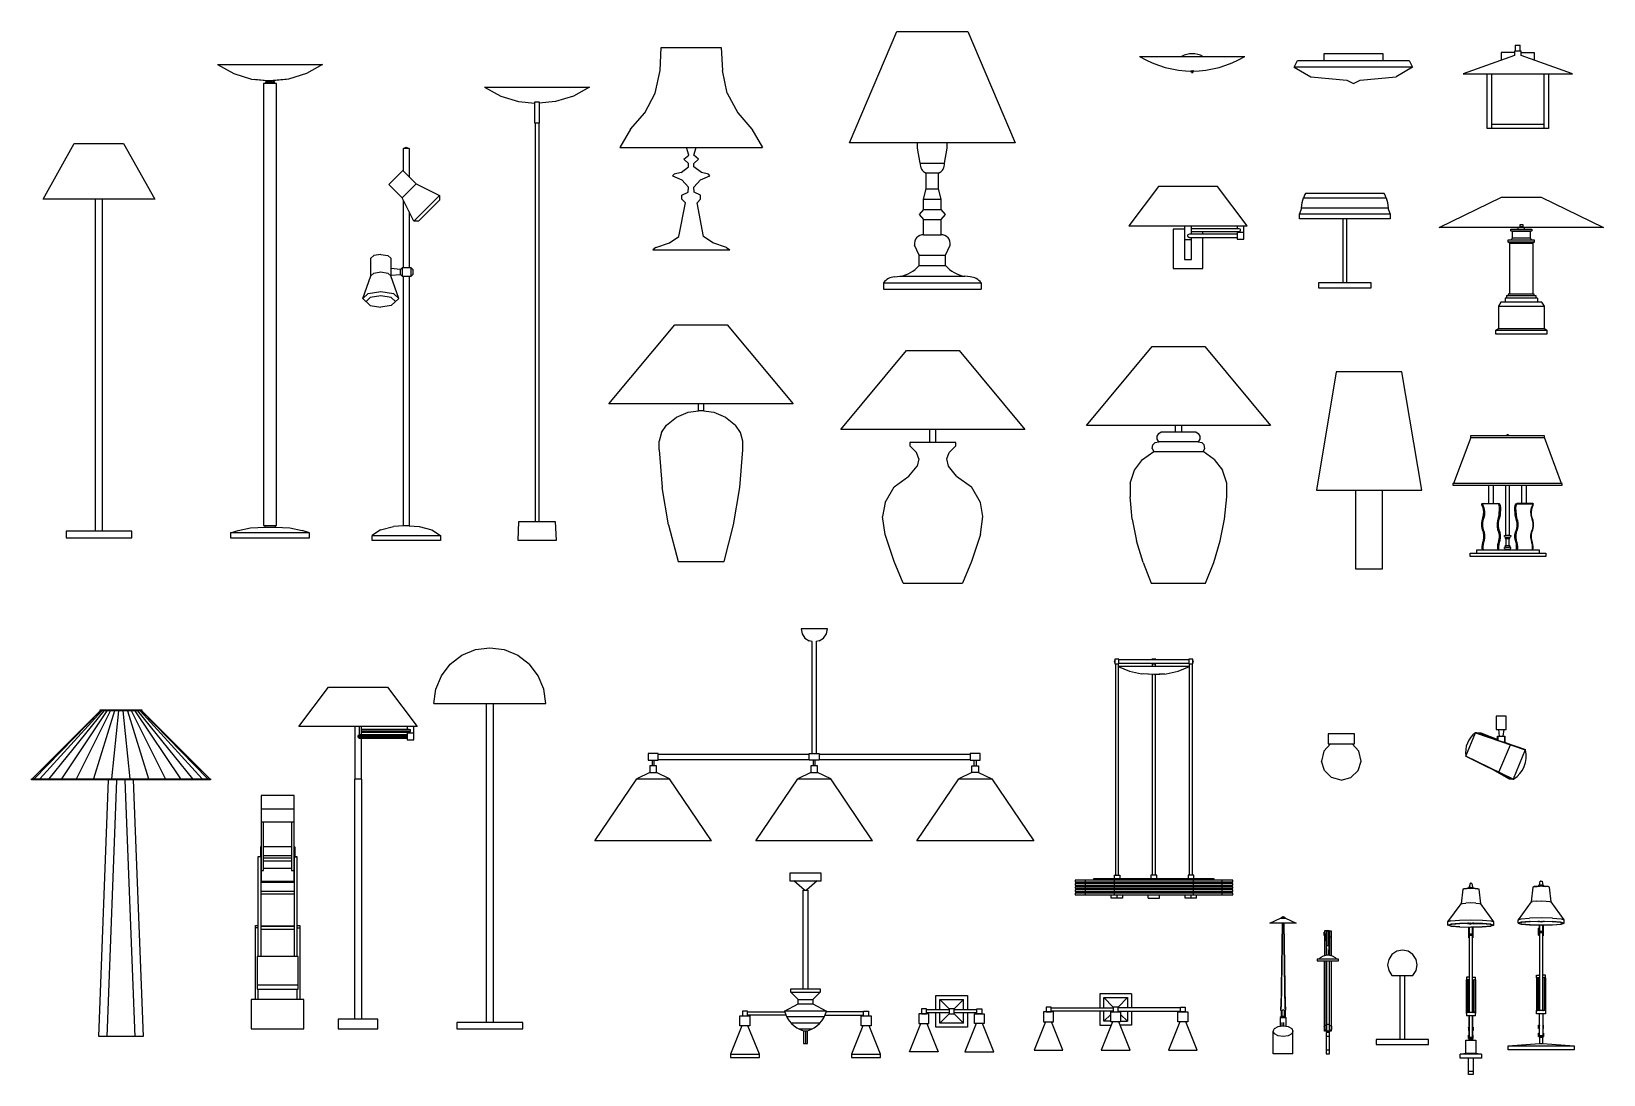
# Model space of a CAD drawing. Header units: millimetres. Extents: x 2339 to 2579, y 10378 to 10536.
import ezdxf

# ---------------------------------------------------------------- set-up
doc = ezdxf.new("R2010")
doc.units = ezdxf.units.MM

# ---------------------------------------------------------------- blocks, each defined once
blk = doc.blocks.new('12ELMP01')
at = {"color": 0, "linetype": 'ByBlock'}
for p, q in [((-5, 30), (-8, 12)), ((5, 30), (-5, 30)), ((8, 12), (5, 30)), ((-8, 12), (8, 12)), ((-2, 0), (-2, 12)), ((2, 12), (2, 0)), ((2, 0), (-2, 0))]:
    blk.add_line(p, q, dxfattribs=at)
blk = doc.blocks.new('12ELMP27')
at = {"color": 0, "linetype": 'ByBlock'}
for p, q in [((-6.59, 12.09), (-6.91, 11.23)), ((-6.59, 12.09), (-6.47, 12.95)), ((6.59, 12.09), (-6.59, 12.09)), ((-6.47, 12.95), (-6.28, 13.68)), ((-6.09, 14.17), (-6.28, 13.68)), ((-6.28, 13.68), (6.28, 13.68)), ((-5.97, 14.34), (-6.09, 14.17)), ((5.97, 14.34), (-5.97, 14.34)), ((6.09, 14.17), (5.97, 14.34)), ((6.28, 13.68), (6.09, 14.17)), ((6.28, 13.68), (6.47, 12.95)), ((6.47, 12.95), (6.59, 12.09)), ((6.91, 11.23), (6.59, 12.09)), ((-6.91, 10.5), (-6.91, 11.25)), ((-6.91, 11.23), (6.91, 11.23)), ((6.91, 10.5), (-6.91, 10.5)), ((-0.33, 10.5), (-0.33, 0.75)), ((0.32, 0.75), (0.32, 10.5)), ((6.91, 11.25), (6.91, 10.5)), ((4, 0.75), (-4, 0.75)), ((-4, 0.75), (-4, 0)), ((-4, 0), (4, 0)), ((4, 0), (4, 0.75))]:
    blk.add_line(p, q, dxfattribs=at)
blk = doc.blocks.new('12ELMP26')
at = {"color": 0, "linetype": 'ByBlock'}
for p, q in [((-8, -1), (8, -1)), ((-0.19, -3.22), (0.09, -3.22)), ((-0.12, -3.47), (-0.19, -3.22)), ((-0.12, -3.47), (0.12, -3.47)), ((0.19, -3.22), (0.09, -3.22)), ((0.12, -3.47), (0.19, -3.22))]:
    blk.add_line(p, q, dxfattribs=at)
at = {"color": 0}
for centre, radius, start, end in [((0, 12.28), 15.51, 238.9393, 301.0607), ((0, -4.26), 3.65, 63.3564, 116.6436)]:
    blk.add_arc(centre, radius, start, end, dxfattribs=at)
blk = doc.blocks.new('12ELMP24')
at = {"color": 0, "linetype": 'ByBlock'}
for p, q in [((0.75, 0), (-0.75, 0)), ((-0.75, 0), (-0.75, -2)), ((0.75, -2), (0.75, 0)), ((-0.75, -2), (0.75, -2)), ((-0.25, -3), (-0.37, -2)), ((0.37, -2), (0.25, -3)), ((-5.4, -6.05), (-3.91, -2.49)), ((-3.76, -2.49), (-3.91, -2.49)), ((-3.91, -2.49), (3.66, -5.12)), ((-3.76, -2.49), (-3.78, -2.53)), ((-3.77, -2.54), (-3.76, -2.49)), ((-0.5, -3.63), (-3.76, -2.49)), ((-3.68, -2.51), (-3.65, -2.49)), ((-3.65, -2.49), (-3.13, -2.49)), ((-3.65, -2.52), (-3.65, -2.49)), ((-3.13, -2.49), (-0.54, -3.52)), ((-0.56, -3.51), (-0.56, -3)), ((-0.56, -3), (0.56, -3)), ((-0.54, -3), (-0.54, -3.62)), ((-0.5, -3.66), (-0.5, -3)), ((0.5, -4), (-0.5, -3.66)), ((-0.35, -8.51), (1.39, -4.33)), ((0.5, -3), (0.5, -4)), ((3.72, -5.12), (0.5, -3.99)), ((0.54, -4), (0.54, -3)), ((0.54, -3.94), (1.77, -4.43)), ((0.56, -3), (0.56, -3.95)), ((1.47, -4.33), (1.47, -4.36)), ((1.8, -9.57), (-5.4, -6.05)), ((-5.4, -6.05), (-5.4, -6.05)), ((-5.4, -6.05), (1.66, -9.57)), ((3.66, -5.12), (1.8, -9.57)), ((1.24, -9.57), (-1.69, -7.9)), ((1.82, -9.54), (1.89, -9.57)), ((1.89, -9.57), (1.24, -9.57))]:
    blk.add_line(p, q, dxfattribs=at)
at = {"color": 0}
for centre, radius, start, end in [((-1.73, -5.49), 3.71, 125.9903, 188.7359), ((-0.43, -6.02), 4.24, 303.0763, 12.3116)]:
    blk.add_arc(centre, radius, start, end, dxfattribs=at)
blk = doc.blocks.new('12ELMP23')
at = {"color": 0, "linetype": 'ByBlock'}
for p, q in [((4.5, 0), (-4.5, 0)), ((-4.5, 0), (-4.5, -1)), ((4.5, -1), (4.5, 0)), ((-9, -2), (-8.5, -1)), ((9, -2), (-9, -2)), ((-9, -2), (-6.5, -3.5)), ((-8.5, -1), (8.5, -1)), ((9, -2), (6.5, -3.5)), ((8.5, -1), (9, -2)), ((-6.5, -3.5), (-1, -4)), ((-1, -4), (0, -4.5)), ((0, -4.5), (1, -4)), ((1, -4), (6.5, -3.5))]:
    blk.add_line(p, q, dxfattribs=at)
blk = doc.blocks.new('12ELMP21')
at = {"color": 0, "linetype": 'ByBlock'}
for p, q in [((2, 0), (-2, 0)), ((-2, 0), (-2, -1.5)), ((2, -1.5), (2, 0)), ((-2.67, -2.63), (-1.66, -1.5)), ((-2, -1.5), (2, -1.5)), ((1.66, -1.5), (2.67, -2.63)), ((-2.67, -2.63), (-3, -4.11)), ((-2.56, -5.56), (-3, -4.11)), ((2.56, -5.56), (3, -4.11)), ((3, -4.11), (2.67, -2.63)), ((-2.56, -5.56), (-1.47, -6.62)), ((0, -7), (-1.47, -6.62)), ((0, -7), (1.47, -6.62)), ((1.47, -6.62), (2.56, -5.56))]:
    blk.add_line(p, q, dxfattribs=at)
blk = doc.blocks.new('12ELMP20')
at = {"color": 0, "linetype": 'ByBlock'}
for p, q in [((-14, 24), (-4, 36)), ((-4, 36), (4, 36)), ((4, 36), (14, 24)), ((14, 24), (-14, 24)), ((-0.44, 24), (-0.44, 23)), ((0.44, 23), (0.44, 24)), ((-5.25, 20.75), (-3.73, 21.97)), ((-3.73, 21.97), (-1.94, 22.74)), ((-1.94, 22.74), (0, 23)), ((-0.44, 23), (0.44, 23)), ((0, 23), (1.94, 22.74)), ((1.94, 22.74), (3.73, 21.97)), ((3.73, 21.97), (5.25, 20.75)), ((-5.99, 19.63), (-6.38, 18.34)), ((-5.99, 19.63), (-5.25, 20.75)), ((5.99, 19.63), (5.25, 20.75)), ((6.38, 18.34), (5.99, 19.63)), ((-6.38, 17), (-6.38, 18.34)), ((-6.38, 17), (-5.92, 11.26)), ((5.92, 11.26), (6.38, 17)), ((6.38, 17), (6.38, 18.34)), ((-4.95, 5.58), (-5.92, 11.26)), ((4.96, 5.58), (5.92, 11.26)), ((-4.95, 5.58), (-3.5, 0)), ((3.5, 0), (4.96, 5.58)), ((-3.5, 0), (3.5, 0))]:
    blk.add_line(p, q, dxfattribs=at)
blk = doc.blocks.new('12ELMP19')
at = {"color": 0, "linetype": 'ByBlock'}
for p, q in [((-14, 23.39), (-4, 35.39)), ((-4, 35.39), (4, 35.39)), ((4, 35.39), (14, 23.39)), ((14, 23.39), (-14, 23.39)), ((-0.43, 21.39), (-0.43, 23.39)), ((0.43, 23.39), (0.43, 21.39)), ((3.5, 21.39), (-3.5, 21.39)), ((-3.5, 21.39), (-3.5, 20.89)), ((-3.5, 20.89), (-2.5, 19.89)), ((-2.12, 18.89), (-2.5, 19.89)), ((2.12, 18.89), (2.5, 19.89)), ((2.5, 19.89), (3.5, 20.89)), ((3.5, 20.89), (3.5, 21.39)), ((-3.63, 16.27), (-2.38, 17.77)), ((-2.12, 18.89), (-2.38, 17.77)), ((2.38, 17.77), (2.12, 18.89)), ((3.63, 16.27), (2.38, 17.77)), ((-7.25, 12.27), (-5.88, 14.64)), ((-5.88, 14.64), (-3.63, 16.27)), ((3.63, 16.27), (5.87, 14.64)), ((7.25, 12.27), (5.87, 14.64)), ((-7.25, 12.27), (-7.63, 10.14)), ((7.62, 10.14), (7.25, 12.27)), ((-7.25, 7.39), (-7.63, 10.14)), ((7.25, 7.39), (7.62, 10.14)), ((-5.88, 3.27), (-7.25, 7.39)), ((7.25, 7.39), (5.87, 3.27)), ((-4.5, 0), (-5.88, 3.27)), ((5.87, 3.27), (4.5, 0)), ((-4.5, 0), (4.5, 0))]:
    blk.add_line(p, q, dxfattribs=at)
blk = doc.blocks.new('12ELMP18')
at = {"color": 0, "linetype": 'ByBlock'}
for p, q in [((-14, 24), (-4, 36)), ((-4, 36), (4, 36)), ((4, 36), (14, 24)), ((14, 24), (-14, 24)), ((-0.43, 23), (-0.43, 24)), ((0.44, 24), (0.44, 23)), ((-3.23, 22.36), (-3.01, 22.76)), ((-3.23, 21.9), (-3.23, 22.36)), ((-3, 21.5), (-3.23, 21.9)), ((-3.01, 22.76), (-2.62, 23)), ((-2.62, 23), (2.63, 23)), ((2.63, 23), (3.01, 22.76)), ((3.23, 21.9), (3, 21.5)), ((3.01, 22.76), (3.23, 22.36)), ((3.23, 22.36), (3.23, 21.9)), ((-5.45, 18.82), (-3.75, 20)), ((-4, 20.48), (-3.91, 21.02)), ((-4, 20.48), (-3.75, 20)), ((-3.91, 21.02), (-3.53, 21.41)), ((-3.75, 20), (3.75, 20)), ((-3.53, 21.41), (-3, 21.5)), ((3, 21.5), (-3, 21.5)), ((3, 21.5), (3.54, 21.41)), ((3.54, 21.41), (3.92, 21.02)), ((3.75, 20), (4, 20.48)), ((5.45, 18.82), (3.75, 20)), ((4, 20.48), (3.92, 21.02)), ((-7.36, 15.2), (-6.7, 17.16)), ((-6.7, 17.16), (-5.45, 18.82)), ((5.45, 18.82), (6.7, 17.16)), ((7.36, 15.2), (6.7, 17.16)), ((-7.36, 15.2), (-7.37, 13.13)), ((7.38, 13.13), (7.36, 15.2)), ((-7.03, 9.74), (-7.37, 13.13)), ((7.03, 9.74), (7.38, 13.13)), ((-7.03, 9.74), (-6.37, 6.41)), ((6.37, 6.41), (7.03, 9.74)), ((-5.39, 3.15), (-6.37, 6.41)), ((5.4, 3.15), (6.37, 6.41)), ((-5.39, 3.15), (-4.13, 0)), ((4.13, 0), (5.4, 3.15)), ((-4.13, 0), (4.13, 0))]:
    blk.add_line(p, q, dxfattribs=at)
blk = doc.blocks.new('12ELMP17')
at = {"color": 0, "linetype": 'ByBlock'}
for p, q in [((-4.5, 12.5), (-9, 6.5)), ((4.5, 12.5), (-4.5, 12.5)), ((9, 6.5), (4.5, 12.5)), ((-9, 6.5), (9, 6.5)), ((-0.5, 6), (-2.25, 6)), ((-2.25, 6), (-2.25, 0)), ((-0.5, 6.5), (-0.5, 4.38)), ((0.25, 5.25), (0, 5.13)), ((0, 4.88), (0, 5.13)), ((0, 4.88), (0.25, 4.75)), ((7.5, 5.25), (0.25, 5.25)), ((0.5, 6.5), (0.5, 5.25)), ((0.5, 6.13), (7.75, 6.13)), ((0.5, 5.63), (7.75, 5.63)), ((2.25, 5.25), (2.25, 5.63)), ((7.5, 6.5), (7.5, 6.13)), ((7.5, 5.63), (7.5, 5.56)), ((7.5, 5.56), (8.5, 5.56)), ((8.5, 5.5), (7.5, 5.5)), ((7.5, 5.5), (7.5, 4.5)), ((7.75, 6.13), (8, 6)), ((7.75, 5.63), (8, 5.75)), ((8, 5.75), (8, 6)), ((8.5, 5.56), (8.5, 6.5)), ((8.5, 4.5), (8.5, 5.5)), ((0.54, 4.38), (-0.54, 4.38)), ((-0.54, 4.38), (-0.54, 1.37)), ((0.25, 4.75), (7.5, 4.75)), ((0.5, 4.75), (0.5, 4.38)), ((0.54, 1.37), (0.54, 4.38)), ((2.25, 0), (2.25, 4.75)), ((7.5, 4.5), (8.5, 4.5)), ((-2.25, 0), (2.25, 0)), ((-0.54, 1.37), (0.54, 1.37))]:
    blk.add_line(p, q, dxfattribs=at)
blk = doc.blocks.new('12ELMP16')
at = {"color": 0, "linetype": 'ByBlock'}
for p, q in [((-0.43, 59.63), (0, 59.87)), ((0, 59.87), (0.43, 59.63)), ((0.43, 59.63), (-0.43, 59.63)), ((-0.43, 56.18), (-0.43, 59.63)), ((0.43, 59.63), (0.43, 55.31)), ((-2.65, 54.16), (-1.59, 55.22)), ((-2.34, 54.46), (-0.53, 56.28)), ((-0.53, 56.28), (1.51, 54.25)), ((-0.61, 52.12), (-2.65, 54.16)), ((-0.61, 52.12), (1.51, 54.25)), ((1.51, 54.25), (5.04, 52.48)), ((1.16, 48.59), (-0.61, 52.12)), ((-0.43, 41.5), (-0.43, 51.76)), ((4.47, 51.91), (1.16, 48.59)), ((1.86, 48.59), (5.04, 51.77)), ((5.04, 51.77), (1.86, 48.59)), ((4.47, 51.91), (5.04, 52.48)), ((5.04, 52.48), (5.04, 51.77)), ((0.43, 50.03), (0.43, 41.5)), ((1.86, 48.59), (1.16, 48.59)), ((-5.38, 42.96), (-4.94, 43.36)), ((-3.87, 43.53), (-4.94, 43.36)), ((-3.87, 43.53), (-2.81, 43.36)), ((-2.81, 43.36), (-2.37, 42.96)), ((-5.38, 40.3), (-5.38, 42.96)), ((-4.94, 40.7), (-5.38, 40.3)), ((-4.94, 40.7), (-3.87, 40.87)), ((-3.87, 40.87), (-2.81, 40.7)), ((-2.37, 40.3), (-2.81, 40.7)), ((-2.37, 42.96), (-2.37, 40.3)), ((-0.87, 41.25), (-2.37, 41.38)), ((-0.62, 41.5), (-0.87, 41.25)), ((-0.87, 40.5), (-0.87, 41.25)), ((0.75, 41.5), (-0.62, 41.5)), ((-0.62, 41.5), (-0.62, 40.25)), ((0.75, 41.5), (1.01, 41.25)), ((0.75, 40.25), (0.75, 41.5)), ((1.01, 41.25), (1.01, 40.5)), ((-6.62, 36.84), (-5.38, 40.3)), ((-2.37, 40.38), (-0.87, 40.5)), ((-1.13, 36.84), (-2.37, 40.3)), ((-0.62, 40.25), (-0.87, 40.5)), ((-0.62, 40.25), (0.75, 40.25)), ((-0.43, 2.25), (-0.43, 40.25)), ((0.43, 40.24), (0.43, 2.25)), ((1.01, 40.5), (0.75, 40.25)), ((-5.82, 37.58), (-6.62, 36.84)), ((-5.47, 35.76), (-6.62, 36.84)), ((-6.12, 36.37), (-5.47, 36.98)), ((-5.47, 35.76), (-6.12, 36.37)), ((-5.82, 37.58), (-3.87, 37.89)), ((-5.82, 36.09), (-5.82, 36.08)), ((-3.87, 37.23), (-5.47, 36.98)), ((-3.87, 37.89), (-1.93, 37.58)), ((-2.28, 36.98), (-3.87, 37.23)), ((-1.62, 36.37), (-2.28, 36.98)), ((-2.28, 35.76), (-1.13, 36.84)), ((-2.28, 35.76), (-1.62, 36.37)), ((-1.93, 37.58), (-1.13, 36.84)), ((-5.47, 35.76), (-3.87, 35.51)), ((-2.28, 35.76), (-3.87, 35.51)), ((-3.9, 1.63), (-5.2, 0.75)), ((-5.2, 0), (-5.2, 0.75)), ((-5.2, 0.75), (5.2, 0.75)), ((5.2, 0), (-5.2, 0)), ((-3.9, 1.63), (-1.95, 2.13)), ((-0.43, 2.25), (-1.95, 2.13)), ((0.43, 2.25), (-0.43, 2.25)), ((0.43, 2.25), (1.95, 2.13)), ((1.95, 2.13), (3.9, 1.63)), ((3.9, 1.63), (5.2, 0.75)), ((5.2, 0.75), (5.2, 0))]:
    blk.add_line(p, q, dxfattribs=at)
blk = doc.blocks.new('12ELMP15')
at = {"color": 0, "linetype": 'ByBlock'}
for p, q in [((-8, 72), (8, 72)), ((-8, 72), (-5.52, 70.63)), ((8, 72), (5.52, 70.63)), ((-5.52, 70.63), (-2.82, 69.79)), ((-2.82, 69.79), (-0.46, 69.55)), ((-2.44, 69.79), (-0.4, 69.55)), ((-0.46, 69.55), (-0.63, 69.37)), ((-0.4, 69.55), (0.39, 69.55)), ((0.39, 69.55), (2.44, 69.79)), ((2.82, 69.79), (0.45, 69.55)), ((0.45, 69.55), (0.63, 69.37)), ((5.52, 70.63), (2.82, 69.79)), ((1, 69.13), (-1, 69.13)), ((-1, 69.13), (-1, 1.88)), ((-0.63, 69.37), (0.63, 69.37)), ((-0.63, 69.13), (-0.63, 69.37)), ((0.63, 69.37), (0.63, 69.13)), ((1, 1.88), (1, 69.13)), ((-6, 0.75), (-4.87, 1.12)), ((6, 0.75), (-6, 0.75)), ((-6, 0.75), (-6, 0)), ((-6, 0), (6, 0)), ((-4.87, 1.12), (-3, 1.5)), ((-3, 1.5), (-0.75, 1.62)), ((-1, 1.88), (1, 1.88)), ((-0.75, 1.62), (-0.75, 1.88)), ((-0.75, 1.62), (0.75, 1.62)), ((0.75, 1.88), (0.75, 1.62)), ((0.75, 1.62), (3, 1.5)), ((3, 1.5), (4.87, 1.12)), ((6, 0.75), (4.87, 1.12)), ((6, 0), (6, 0.75))]:
    blk.add_line(p, q, dxfattribs=at)
blk = doc.blocks.new('12ELMP14')
at = {"color": 0, "linetype": 'ByBlock'}
for p, q in [((-8, 69), (7.99, 69)), ((-8, 69), (-5.53, 67.63)), ((-5.53, 67.63), (-2.82, 66.79)), ((5.52, 67.63), (2.82, 66.79)), ((7.99, 69), (5.52, 67.63)), ((-2.82, 66.79), (-0.33, 66.54)), ((-0.33, 66.75), (0.32, 66.75)), ((-0.33, 63.51), (-0.33, 66.75)), ((2.82, 66.79), (0.32, 66.54)), ((0.32, 66.75), (0.32, 63.51)), ((0.32, 63.51), (-0.33, 63.51)), ((-0.26, 2.88), (-0.26, 63.51)), ((0.25, 63.51), (0.25, 2.88)), ((-2.88, 0), (-2.76, 2.88)), ((-2.76, 2.88), (2.74, 2.88)), ((2.74, 2.88), (2.88, 0)), ((2.88, 0), (-2.88, 0))]:
    blk.add_line(p, q, dxfattribs=at)
blk = doc.blocks.new('12ELMP12')
at = {"color": 0, "linetype": 'ByBlock'}
for p, q in [((-8.5, 51.5), (-3.75, 60)), ((-3.75, 60), (3.75, 60)), ((3.75, 60), (8.5, 51.5)), ((8.5, 51.5), (-8.5, 51.5)), ((-0.5, 1), (-0.5, 51.5)), ((0.5, 51.5), (0.5, 1)), ((5, 1), (-5, 1)), ((-5, 1), (-5, 0)), ((-5, 0), (5, 0)), ((5, 0), (5, 1))]:
    blk.add_line(p, q, dxfattribs=at)
blk = doc.blocks.new('12ELMP11')
at = {"color": 0, "linetype": 'ByBlock'}
for p, q in [((-4.26, 56.86), (-2.2, 57.71)), ((-2.2, 57.71), (0, 57.99)), ((0, 57.99), (2.2, 57.71)), ((2.2, 57.71), (4.25, 56.86)), ((-7.36, 53.74), (-6.02, 55.51)), ((-6.02, 55.51), (-4.26, 56.86)), ((4.25, 56.86), (6.01, 55.51)), ((7.36, 53.74), (6.01, 55.51)), ((-8.22, 51.69), (-7.36, 53.74)), ((8.21, 51.69), (7.36, 53.74)), ((-8.5, 49.49), (-8.22, 51.69)), ((8.5, 49.49), (8.21, 51.69)), ((-8.5, 49.49), (8.5, 49.49)), ((-0.5, 1), (-0.5, 49.49)), ((0.5, 49.49), (0.5, 1)), ((5, 1), (-5, 1)), ((-5, 1), (-5, 0)), ((-5, 0), (5, 0)), ((5, 0), (5, 1))]:
    blk.add_line(p, q, dxfattribs=at)
blk = doc.blocks.new('12ELMP10')
at = {"color": 0, "linetype": 'ByBlock'}
for p, q in [((-9, 46), (-4.5, 52)), ((-4.5, 52), (4.5, 52)), ((4.5, 52), (9, 46)), ((9, 46), (-9, 46)), ((-0.5, 46), (-0.5, 38)), ((0.25, 44.75), (0.25, 46)), ((0.5, 46), (0.5, 44.75)), ((0.5, 45.62), (7.75, 45.62)), ((8, 45.5), (0.5, 45.5)), ((7.5, 46), (7.5, 45.62)), ((7.75, 45.62), (8, 45.5)), ((8, 45.25), (8, 45.5)), ((8.5, 45.06), (8.5, 46)), ((0.25, 44.75), (0, 44.62)), ((0, 44.62), (7.5, 44.62)), ((0, 44.38), (0, 44.62)), ((7.5, 44.38), (0, 44.38)), ((0, 44.38), (0.25, 44.25)), ((7.5, 44.75), (0.25, 44.75)), ((0.25, 44.25), (7.5, 44.25)), ((8, 45.25), (0.5, 45.25)), ((0.5, 45.13), (7.75, 45.13)), ((0.5, 44.25), (0.5, 38)), ((7.5, 45.13), (7.5, 45.06)), ((7.5, 45.06), (8.5, 45.06)), ((8.5, 45), (7.5, 45)), ((7.5, 45), (7.5, 44)), ((7.5, 44), (8.5, 44)), ((7.75, 45.13), (8, 45.25)), ((7.75, 45.06), (7.75, 45.13)), ((8.5, 44), (8.5, 45)), ((0.54, 38), (-0.54, 38)), ((-0.54, 38), (-0.54, 1.5)), ((0.54, 38), (0.54, 1.5)), ((3, 1.5), (-3, 1.5)), ((-3, 1.5), (-3, 0)), ((-3, 0), (3, 0)), ((3, 0), (3, 1.5))]:
    blk.add_line(p, q, dxfattribs=at)
blk = doc.blocks.new('12ELMP09')
at = {"color": 0, "linetype": 'ByBlock'}
for p, q in [((-2, 19.87), (-0.38, 20.62)), ((2, 19.87), (-2, 19.87)), ((-0.38, 20.62), (-0.25, 20.75)), ((-0.38, 20.62), (0.38, 20.62)), ((-0.11, 19.87), (-0.3, 7.12)), ((-0.3, 6.81), (-0.11, 19.87)), ((-0.25, 20.75), (0, 20.87)), ((0.25, 20.75), (-0.25, 20.75)), ((0, 20.87), (0.25, 20.75)), ((0.11, 19.87), (0.3, 7.11)), ((0.3, 6.81), (0.11, 19.87)), ((0.25, 20.75), (0.38, 20.62)), ((0.38, 20.62), (2, 19.87)), ((-0.21, 5.75), (-0.43, 5.5)), ((-0.37, 5.57), (-0.43, 5.54)), ((-0.43, 5.54), (-0.41, 5.53)), ((-0.43, 5.54), (-0.43, 4.19)), ((-0.43, 5.5), (0.43, 5.5)), ((-0.38, 7.12), (-0.3, 7.12)), ((-0.38, 7.12), (-0.38, 6.62)), ((-0.29, 6.63), (-0.38, 6.63)), ((-0.38, 6.62), (-0.29, 6.62)), ((-0.31, 6.62), (-0.32, 5.62)), ((-0.29, 6.62), (-0.29, 6.63)), ((0, 6.67), (-0.21, 6.57)), ((-0.21, 6.57), (-0.21, 5.75)), ((-0.21, 5.75), (0.21, 5.75)), ((0.21, 6.57), (0, 6.67)), ((0.21, 5.75), (0.21, 6.57)), ((0.43, 5.5), (0.21, 5.75)), ((0.29, 6.62), (0.29, 6.63)), ((0.29, 6.63), (0.38, 6.63)), ((0.38, 6.62), (0.29, 6.62)), ((0.3, 7.11), (0.3, 7.12)), ((0.38, 7.12), (0.3, 7.12)), ((0.32, 5.62), (0.3, 6.62)), ((0.3, 6.62), (0.3, 6.62)), ((0.3, 6.62), (0.32, 5.63)), ((0.37, 5.57), (0.43, 5.54)), ((0.38, 7.12), (0.38, 6.62)), ((0.41, 5.53), (0.43, 5.54)), ((0.43, 5.54), (0.43, 4.19)), ((-1.5, 3.43), (-1.3, 3.84)), ((-1.3, 3.02), (-1.5, 3.43)), ((-1.5, 0), (-1.5, 3.43)), ((-1.3, 3.84), (-0.75, 4.14)), ((-0.75, 2.72), (-1.3, 3.02)), ((-0.75, 4.14), (0, 4.25)), ((0, 2.61), (-0.75, 2.72)), ((-0.13, 4.23), (-0.13, 4.75)), ((0, 4.25), (0.75, 4.14)), ((0.75, 2.72), (0, 2.61)), ((0.13, 4.23), (0.13, 4.75)), ((0.75, 4.14), (1.3, 3.84)), ((1.3, 3.02), (0.75, 2.72)), ((1.3, 3.84), (1.5, 3.43)), ((1.5, 3.43), (1.3, 3.02)), ((1.5, 0), (1.5, 3.43)), ((1.5, 0), (-1.5, 0))]:
    blk.add_line(p, q, dxfattribs=at)
blk = doc.blocks.new('12ELMP08')
at = {"color": 0, "linetype": 'ByBlock'}
for p, q in [((2.5, 35.5), (-2.5, 35.5)), ((-2.5, 35.5), (-2.5, 22.31)), ((-2.5, 33.5), (2.5, 33.5)), ((2.5, 22.31), (2.5, 35.5)), ((-2.5, 31.5), (2.5, 31.5)), ((-2.12, 24.09), (-2.12, 31.5)), ((2.12, 31.5), (2.12, 24.09)), ((-2.5, 27.69), (-2.62, 27.69)), ((-2.62, 27.69), (-2.62, 26.24)), ((2.12, 27.69), (-2.12, 27.69)), ((-2.12, 26.37), (2.12, 26.37)), ((2.5, 27.69), (2.63, 27.69)), ((2.63, 27.69), (2.63, 26.24)), ((-2.93, 11.03), (-2.93, 26.24)), ((-2.93, 26.24), (-2.56, 26.24)), ((-2.56, 26.16), (-2.93, 26.16)), ((-2.56, 26.24), (-2.56, 11.03)), ((-2.56, 26.18), (-2.5, 26.18)), ((-2.56, 24.21), (-2.5, 24.21)), ((-2.5, 24.09), (-2.12, 24.09)), ((2.12, 26), (-2.12, 26)), ((-2.12, 26), (-2.12, 25.99)), ((2.12, 25.5), (-2.12, 25.5)), ((2.12, 24.4), (-2.12, 24.4)), ((2.12, 25.51), (2.12, 25.5)), ((2.12, 24.09), (2.5, 24.09)), ((2.57, 26.18), (2.5, 26.18)), ((2.5, 24.21), (2.57, 24.21)), ((2.57, 26.24), (2.94, 26.24)), ((2.57, 11.03), (2.57, 26.24)), ((2.57, 26.16), (2.94, 26.16)), ((2.94, 26.24), (2.94, 11.03)), ((-2.56, 22.31), (2.57, 22.31)), ((-2.5, 22.5), (2.5, 22.5)), ((2.57, 20.92), (-2.56, 20.92)), ((-2.56, 20.54), (2.57, 20.54)), ((-3.37, 4.5), (-3.37, 15.75)), ((-3.37, 15.75), (-3, 15.75)), ((-3, 15.38), (-3.37, 15.38)), ((-3, 15.75), (-3, 11.03)), ((2.57, 15.62), (-2.56, 15.62)), ((-2.56, 15.62), (-2.56, 15.62)), ((-2.56, 15.62), (2.57, 15.62)), ((2.57, 15.13), (-2.56, 15.13)), ((2.57, 15.14), (2.57, 15.13)), ((3, 11.03), (3, 15.75)), ((3, 15.75), (3.37, 15.75)), ((3, 15.38), (3.37, 15.38)), ((3.37, 15.75), (3.37, 4.5)), ((3.13, 11.03), (-3.12, 11.03)), ((-3.12, 11.03), (-3.12, 6.06)), ((3.13, 6.06), (3.13, 11.03)), ((3.13, 6.64), (-3.12, 6.64)), ((-3.12, 6.06), (3.13, 6.06)), ((-3, 6.06), (-3, 4.5)), ((3, 4.5), (3, 6.06)), ((4, 4.5), (-4, 4.5)), ((-4, 4.5), (-4, 0)), ((4, 0), (4, 4.5)), ((-4, 0), (4, 0))]:
    blk.add_line(p, q, dxfattribs=at)
blk = doc.blocks.new('12ELMP07')
at = {"color": 0, "linetype": 'ByBlock'}
for p, q in [((-0.56, 15.37), (-0.56, 15.87)), ((-0.56, 15.87), (-0.5, 15.87)), ((-0.56, 15.37), (-0.5, 15.37)), ((-0.25, 16.09), (-0.5, 16.09)), ((-0.5, 16.09), (-0.5, 12.32)), ((-0.5, 15.37), (-0.5, 15.38)), ((-0.25, 15.15), (-0.5, 15.15)), ((-0.25, 16.09), (-0.25, 12.39)), ((-0.25, 15.87), (-0.18, 15.87)), ((-0.14, 12.39), (-0.25, 15.7)), ((-0.25, 15.7), (-0.18, 15.7)), ((-0.15, 12.39), (-0.25, 15.22)), ((-0.18, 15.69), (-0.18, 16.16)), ((-0.18, 16.16), (0.19, 16.16)), ((0.19, 16.05), (-0.18, 16.05)), ((-0.18, 15.69), (-0.13, 15.69)), ((-0.13, 16.05), (-0.13, 13.85)), ((0.13, 13.85), (0.13, 16.05)), ((0.13, 12.39), (0.25, 15.7)), ((0.19, 15.69), (0.13, 15.69)), ((0.15, 12.39), (0.25, 15.22)), ((0.19, 16.16), (0.19, 15.69)), ((0.19, 15.87), (0.25, 15.87)), ((0.25, 15.7), (0.19, 15.7)), ((0.25, 16.09), (0.25, 12.39)), ((0.25, 16.09), (0.5, 16.09)), ((0.25, 15.15), (0.5, 15.15)), ((0.5, 16.09), (0.5, 12.32)), ((0.56, 15.87), (0.5, 15.87)), ((0.56, 15.37), (0.5, 15.37)), ((0.56, 15.37), (0.56, 15.87)), ((0.56, 15.38), (0.56, 15.37)), ((-1.38, 11.78), (-1.12, 12.04)), ((-1.12, 12.04), (-0.67, 12.28)), ((-0.67, 12.28), (-0.24, 12.39)), ((0, 12.4), (-0.24, 12.39)), ((-0.18, 13.42), (-0.18, 12.39)), ((-0.13, 13.85), (0.13, 13.85)), ((0.24, 12.39), (0, 12.4)), ((0.19, 12.39), (0.19, 13.55)), ((0.24, 12.39), (0.67, 12.28)), ((0.67, 12.28), (1.12, 12.04)), ((1.12, 12.04), (1.38, 11.78)), ((1.63, 11.78), (-1.62, 11.78)), ((-1.62, 11.78), (-1.62, 11.53)), ((-1.62, 11.53), (1.63, 11.53)), ((-0.5, 0.84), (-0.5, 11.53)), ((-0.25, 0.84), (-0.25, 11.53)), ((-0.18, 11.53), (-0.18, 0.62)), ((0.19, 11.53), (0.19, 0.62)), ((0.25, 0.84), (0.25, 11.53)), ((0.5, 11.53), (0.5, 0.84)), ((1.63, 11.53), (1.63, 11.78)), ((-0.56, 1.55), (-0.56, 1.56)), ((-0.56, 1.56), (-0.5, 1.56)), ((-0.56, 1.56), (-0.56, 1.06)), ((-0.56, 1.06), (-0.5, 1.06)), ((-0.25, 1.69), (-0.5, 1.69)), ((-0.5, 1.38), (-0.5, 1.38)), ((-0.5, 1.06), (-0.5, 1.07)), ((-0.5, 1.02), (-0.25, 1.02)), ((-0.25, 0.84), (-0.5, 0.84)), ((-0.18, 1.56), (-0.25, 1.56)), ((-0.25, 1.56), (-0.25, 1.55)), ((-0.25, 1.38), (-0.25, 1.38)), ((-0.25, 1.07), (-0.25, 1.06)), ((-0.25, 1.06), (-0.18, 1.06)), ((0.25, 0.62), (-0.25, 0.62)), ((-0.25, 0.62), (-0.25, -2.63)), ((0.25, 0), (-0.25, 0)), ((0.19, 1.85), (-0.18, 1.85)), ((-0.18, 1.38), (-0.18, 1.38)), ((0.19, 0.81), (-0.18, 0.81)), ((0.25, 1.56), (0.19, 1.56)), ((0.19, 1.38), (0.19, 1.38)), ((0.19, 1.06), (0.25, 1.06)), ((0.25, 1.69), (0.5, 1.69)), ((0.25, 1.55), (0.25, 1.56)), ((0.25, 1.38), (0.25, 1.38)), ((0.25, 1.06), (0.25, 1.07)), ((0.25, 1.02), (0.5, 1.02)), ((0.5, 0.84), (0.25, 0.84)), ((0.25, -2.63), (0.25, 0.62)), ((0.5, 1.56), (0.56, 1.56)), ((0.5, 1.06), (0.5, 1.07)), ((0.56, 1.06), (0.5, 1.06)), ((0.56, 1.56), (0.56, 1.06)), ((-0.25, -2), (0.25, -2)), ((-0.25, -2.63), (0.25, -2.63))]:
    blk.add_line(p, q, dxfattribs=at)
blk = doc.blocks.new('12ELMP06')
at = {"color": 0, "linetype": 'ByBlock'}
for p, q in [((-2.08, 12.95), (-2.25, 12.09)), ((-2.25, 12.09), (-2.08, 11.23)), ((-1.59, 13.69), (-2.08, 12.95)), ((-0.86, 14.17), (-1.59, 13.69)), ((0, 14.34), (-0.86, 14.17)), ((0.86, 14.17), (0, 14.34)), ((1.59, 13.69), (0.86, 14.17)), ((2.08, 12.95), (1.59, 13.69)), ((2.25, 12.09), (2.08, 12.95)), ((2.08, 11.23), (2.25, 12.09)), ((-2.08, 11.23), (-1.59, 10.5)), ((-1.59, 10.5), (1.59, 10.5)), ((-0.33, 0.75), (-0.33, 10.5)), ((0.32, 10.5), (0.32, 0.75)), ((1.59, 10.5), (2.08, 11.23)), ((4, 0.75), (-4, 0.75)), ((-4, 0.75), (-4, 0)), ((-4, 0), (4, 0)), ((4, 0), (4, 0.75))]:
    blk.add_line(p, q, dxfattribs=at)
blk = doc.blocks.new('12ELMP05')
at = {"color": 0, "linetype": 'ByBlock'}
for p, q in [((-0.12, 26.59), (-0.25, 25.99)), ((-0.11, 26.59), (-0.12, 26.59)), ((-0.06, 26.6), (-0.11, 26.59)), ((0.06, 26.6), (-0.06, 26.6)), ((0.06, 26.6), (0.11, 26.59)), ((0.11, 26.59), (0.12, 26.59)), ((0.12, 26.59), (0.24, 25.99)), ((-1.25, 25.72), (-1.5, 23.48)), ((-1.08, 25.77), (-1.25, 25.72)), ((-1.08, 25.77), (-0.19, 25.87)), ((-0.63, 25.81), (-1.08, 25.77)), ((-0.63, 25.81), (-0.19, 25.87)), ((0, 25.83), (-0.63, 25.81)), ((-0.32, 25.98), (-0.37, 25.97)), ((-0.37, 25.85), (-0.37, 25.97)), ((-0.19, 25.99), (-0.32, 25.98)), ((-0.19, 25.99), (0, 26)), ((-0.19, 25.87), (0, 25.88)), ((0, 26), (0.32, 25.98)), ((0, 25.88), (0.32, 25.86)), ((0.63, 25.81), (0, 25.83)), ((0.19, 25.87), (0.63, 25.81)), ((0.32, 25.98), (0.37, 25.97)), ((0.32, 25.86), (1.08, 25.77)), ((0.37, 25.97), (0.37, 25.85)), ((1.08, 25.77), (0.63, 25.81)), ((1.25, 25.72), (1.08, 25.77)), ((1.5, 23.48), (1.25, 25.72)), ((-3.5, 20.74), (-1.5, 23.48)), ((-1.5, 23.48), (-1.3, 23.54)), ((-1.3, 23.54), (-0.75, 23.59)), ((0, 23.61), (-0.75, 23.59)), ((0.75, 23.59), (0, 23.61)), ((0.75, 23.59), (1.3, 23.54)), ((1.3, 23.54), (1.5, 23.48)), ((3.5, 20.74), (1.5, 23.48)), ((-3.03, 20.89), (-3.5, 20.74)), ((-3.5, 20.24), (-3.5, 20.74)), ((-3.5, 20.24), (-3.03, 20.39)), ((-3.03, 20.09), (-3.5, 20.24)), ((-3.37, 20.24), (-3.5, 20.24)), ((-2.92, 20.39), (-3.37, 20.24)), ((-3.37, 20.24), (-2.92, 20.09)), ((-3.03, 20.89), (-1.75, 21)), ((-1.75, 20.5), (-3.03, 20.39)), ((-3.03, 20.39), (-2.92, 20.39)), ((-3.03, 20.09), (-2.92, 20.09)), ((-1.75, 19.97), (-3.03, 20.09)), ((-2.92, 20.39), (-1.69, 20.49)), ((-2.92, 20.09), (-1.69, 19.98)), ((-1.75, 21), (0, 21.04)), ((0, 20.54), (-1.75, 20.5)), ((-1.75, 20.5), (-1.69, 20.49)), ((-1.69, 20.48), (-1.75, 20.49)), ((-1.69, 19.98), (-1.75, 19.97)), ((-1.75, 19.97), (0, 19.93)), ((-1.69, 20.49), (0, 20.53)), ((-0.37, 20.45), (-1.69, 20.48)), ((-1.69, 19.98), (0, 19.94)), ((-0.5, 20.49), (-0.53, 20.52)), ((-0.43, 20.51), (-0.5, 20.49)), ((0, 20.36), (-0.5, 20.49)), ((-0.5, 20.49), (-0.43, 20.47)), ((-0.43, 20.51), (-0.45, 20.52)), ((-0.26, 20.52), (-0.43, 20.51)), ((-0.43, 20.47), (0, 20.36)), ((-0.37, 19.43), (-0.37, 19.44)), ((-0.37, 19.44), (-0.25, 19.44)), ((-0.37, 19.44), (-0.37, 18.38)), ((-0.31, 19.44), (-0.31, 19.94)), ((-0.25, 20.52), (-0.26, 20.52)), ((-0.25, 19.94), (-0.25, 6.94)), ((0, 21.04), (1.75, 21)), ((1.75, 20.5), (0, 20.54)), ((0, 20.53), (1.69, 20.49)), ((0.5, 20.49), (0, 20.36)), ((0, 19.94), (1.69, 19.98)), ((1.75, 19.97), (0, 19.93)), ((0.43, 20.51), (0.25, 20.52)), ((0.25, 20.52), (0.25, 20.52)), ((0.25, 6.94), (0.25, 19.94)), ((0.37, 19.44), (0.25, 19.44)), ((0.25, 19.44), (0.25, 19.43)), ((0.31, 19.94), (0.31, 19.44)), ((0.37, 20.45), (1.75, 20.49)), ((0.37, 18.38), (0.37, 19.44)), ((0.44, 20.52), (0.43, 20.51)), ((0.43, 20.51), (0.5, 20.49)), ((0.5, 20.49), (0.43, 20.47)), ((0.5, 20.49), (0.53, 20.52)), ((1.69, 20.48), (1.68, 20.49)), ((1.68, 20.49), (1.69, 20.49)), ((1.69, 20.49), (1.75, 20.5)), ((1.69, 20.49), (2.92, 20.39)), ((1.69, 19.98), (2.92, 20.09)), ((1.75, 19.97), (1.69, 19.98)), ((1.75, 21), (3.03, 20.89)), ((3.03, 20.39), (1.75, 20.5)), ((3.03, 20.09), (1.75, 19.97)), ((2.92, 20.39), (3.03, 20.39)), ((2.92, 20.39), (3.37, 20.24)), ((3.37, 20.24), (2.92, 20.09)), ((2.92, 20.09), (3.03, 20.09)), ((3.03, 20.89), (3.5, 20.74)), ((3.03, 20.39), (3.5, 20.24)), ((3.5, 20.24), (3.03, 20.09)), ((3.37, 20.24), (3.5, 20.24)), ((3.5, 20.24), (3.5, 20.74)), ((-0.37, 18.94), (-0.37, 18.94)), ((-0.37, 18.38), (-0.25, 18.38)), ((-0.31, 18.28), (-0.31, 18.38)), ((-0.25, 18.94), (-0.25, 18.95)), ((0.25, 18.88), (-0.25, 18.88)), ((-0.25, 18.88), (-0.25, 18.87)), ((-0.25, 18.81), (0.25, 18.81)), ((0.25, 18.76), (-0.25, 18.76)), ((-0.25, 18.7), (0.25, 18.7)), ((-0.25, 18.38), (-0.25, 18.39)), ((0.25, 18.95), (0.25, 18.94)), ((0.37, 18.38), (0.25, 18.38)), ((0.31, 18.38), (0.31, 18.28)), ((0.37, 18.94), (0.37, 18.94)), ((0.37, 18.87), (0.37, 18.88)), ((0.37, 18.39), (0.37, 18.38)), ((-0.5, 11.98), (-0.72, 11.9)), ((-0.25, 12.31), (-0.69, 12.31)), ((-0.69, 12.31), (-0.69, 12.3)), ((-0.69, 12.31), (-0.69, 11.91)), ((-0.28, 11.9), (-0.5, 11.98)), ((-0.5, 11.98), (-0.5, 6.94)), ((0.25, 12.3), (0.25, 12.31)), ((0.25, 12.31), (0.69, 12.31)), ((0.28, 11.9), (0.5, 11.98)), ((0.5, 11.98), (0.72, 11.9)), ((0.5, 6.94), (0.5, 11.98)), ((0.69, 11.91), (0.69, 12.31)), ((-0.72, 11.9), (-0.72, 6.8)), ((-0.28, 6.94), (-0.28, 11.9)), ((-0.25, 11.81), (-0.28, 11.81)), ((0.25, 11.82), (0.25, 11.81)), ((0.25, 11.81), (0.28, 11.81)), ((0.28, 6.94), (0.28, 11.9)), ((0.72, 11.9), (0.72, 6.8)), ((-0.5, 7.04), (-0.72, 6.96)), ((-0.72, 6.96), (-0.66, 6.94)), ((-0.72, 6.8), (-0.69, 6.78)), ((-0.69, 6.8), (-0.72, 6.8)), ((-0.69, 6.94), (-0.69, 6.44)), ((0.69, 6.94), (-0.69, 6.94)), ((-0.69, 6.94), (-0.69, 6.93)), ((0.69, 6.44), (-0.69, 6.44)), ((-0.5, 7.04), (-0.28, 6.96)), ((-0.28, 6.96), (-0.34, 6.94)), ((-0.31, 6.44), (-0.31, 4.69)), ((-0.25, 6.44), (-0.25, 3.13)), ((0.25, 3.13), (0.25, 6.44)), ((0.5, 7.04), (0.28, 6.96)), ((0.28, 6.96), (0.34, 6.94)), ((0.31, 4.69), (0.31, 6.44)), ((0.72, 6.96), (0.5, 7.04)), ((0.66, 6.94), (0.72, 6.96)), ((0.69, 6.44), (0.69, 6.94)), ((0.72, 6.8), (0.69, 6.8)), ((0.69, 6.78), (0.72, 6.8)), ((0.69, 6.45), (0.69, 6.44)), ((-0.75, 2.75), (0.75, 2.75)), ((-0.75, 0.75), (-0.75, 2.75)), ((-0.37, 4.69), (-0.25, 4.69)), ((-0.37, 4.68), (-0.37, 4.69)), ((-0.37, 4.69), (-0.37, 4.19)), ((-0.37, 4.19), (-0.25, 4.19)), ((-0.37, 3), (-0.37, 3.5)), ((-0.37, 3.5), (-0.25, 3.5)), ((-0.37, 3), (-0.37, 3)), ((-0.37, 3), (0.37, 3)), ((-0.31, 4.19), (-0.31, 2.81)), ((-0.25, 4.69), (-0.25, 4.68)), ((-0.25, 3.5), (-0.25, 3.49)), ((0.25, 3.13), (-0.25, 3.13)), ((-0.25, 3), (-0.25, 2.88)), ((-0.25, 2.88), (0.25, 2.88)), ((0.25, 4.68), (0.25, 4.69)), ((0.25, 4.69), (0.37, 4.69)), ((0.37, 4.19), (0.25, 4.19)), ((0.37, 3.5), (0.25, 3.5)), ((0.25, 3.5), (0.25, 3.49)), ((0.25, 2.88), (0.25, 3)), ((0.31, 2.81), (0.31, 4.19)), ((0.37, 4.69), (0.37, 4.19)), ((0.37, 3), (0.37, 3.5)), ((0.75, 2.75), (0.75, 0.75)), ((-1.63, 0.62), (-0.75, 0.75)), ((1.63, 0.62), (-1.63, 0.62)), ((-1.63, 0), (-1.63, 0.62)), ((1.63, 0), (-1.63, 0)), ((-0.75, 0.75), (0.75, 0.75)), ((-0.37, -2.5), (-0.37, 0)), ((0.37, 0), (0.37, -2.5)), ((0.75, 0.75), (1.63, 0.62)), ((1.63, 0.62), (1.63, 0)), ((-0.37, -2), (0.37, -2)), ((0.37, -2.5), (-0.37, -2.5))]:
    blk.add_line(p, q, dxfattribs=at)
blk = doc.blocks.new('12ELMP04')
at = {"color": 0, "linetype": 'ByBlock'}
for p, q in [((-1.25, 24.78), (-1.5, 22.54)), ((-1.08, 24.84), (-1.25, 24.78)), ((-0.33, 24.92), (-1.08, 24.84)), ((-1.08, 24.84), (-0.63, 24.87)), ((-0.63, 24.87), (-0.19, 24.93)), ((-0.33, 25.04), (-0.38, 25.03)), ((-0.38, 25.03), (-0.38, 24.92)), ((0, 25.06), (-0.33, 25.04)), ((-0.25, 25.05), (-0.13, 25.65)), ((-0.19, 24.93), (0, 24.94)), ((-0.13, 25.65), (-0.11, 25.66)), ((-0.06, 25.66), (-0.11, 25.66)), ((-0.06, 25.66), (0.06, 25.66)), ((0.32, 25.04), (0, 25.06)), ((0, 24.94), (0.19, 24.93)), ((0.06, 25.66), (0.11, 25.66)), ((0.11, 25.66), (0.13, 25.65)), ((0.13, 25.65), (0.25, 25.05)), ((0.19, 24.93), (0.62, 24.87)), ((0.32, 24.92), (0.19, 24.93)), ((0.32, 25.04), (0.37, 25.03)), ((1.08, 24.84), (0.32, 24.92)), ((0.37, 25.03), (0.37, 24.92)), ((1.08, 24.84), (0.62, 24.87)), ((1.25, 24.78), (1.08, 24.84)), ((1.5, 22.54), (1.25, 24.78)), ((-1.5, 22.54), (-3.5, 19.8)), ((-1.5, 22.54), (-1.3, 22.6)), ((-0.75, 22.65), (-1.3, 22.6)), ((-0.75, 22.65), (0, 22.67)), ((0, 22.67), (0.75, 22.65)), ((0.75, 22.65), (1.3, 22.6)), ((1.3, 22.6), (1.5, 22.54)), ((3.5, 19.8), (1.5, 22.54)), ((-3.5, 19.8), (-3.03, 19.95)), ((-3.5, 19.3), (-3.5, 19.8)), ((-3.03, 19.45), (-3.5, 19.3)), ((-3.5, 19.3), (-3.38, 19.3)), ((-3.5, 19.3), (-3.03, 19.15)), ((-2.92, 19.45), (-3.38, 19.3)), ((-3.38, 19.3), (-2.92, 19.15)), ((-3.03, 19.95), (-1.75, 20.06)), ((-1.75, 19.56), (-3.03, 19.45)), ((-3.03, 19.45), (-2.92, 19.45)), ((-2.92, 19.15), (-3.03, 19.15)), ((-3.03, 19.15), (-1.75, 19.04)), ((-2.92, 19.45), (-1.69, 19.56)), ((-1.69, 19.05), (-2.92, 19.15)), ((-1.69, 19.54), (-1.76, 19.55)), ((0, 20.11), (-1.75, 20.06)), ((-1.75, 19.56), (0, 19.61)), ((-1.75, 19.56), (-1.69, 19.56)), ((-1.69, 19.56), (0, 19.59)), ((-0.37, 19.51), (-1.69, 19.54)), ((-0.5, 19.55), (-0.54, 19.58)), ((-0.43, 19.57), (-0.5, 19.55)), ((0, 19.42), (-0.5, 19.55)), ((-0.5, 19.55), (-0.43, 19.53)), ((-0.43, 19.57), (-0.45, 19.58)), ((-0.43, 19.57), (-0.25, 19.59)), ((-0.26, 19.59), (-0.25, 19.59)), ((1.75, 20.06), (0, 20.11)), ((0, 19.61), (1.75, 19.56)), ((0, 19.59), (1.69, 19.56)), ((0.5, 19.55), (0, 19.42)), ((0.43, 19.53), (0, 19.42)), ((0.25, 19.59), (0.25, 19.59)), ((0.25, 19.59), (0.43, 19.57)), ((1.69, 19.54), (0.36, 19.51)), ((0.43, 19.57), (0.44, 19.58)), ((0.43, 19.57), (0.5, 19.55)), ((0.5, 19.55), (0.53, 19.58)), ((1.69, 19.56), (1.68, 19.56)), ((1.68, 19.56), (1.69, 19.54)), ((1.69, 19.56), (1.75, 19.56)), ((2.92, 19.45), (1.69, 19.56)), ((1.69, 19.54), (1.75, 19.55)), ((1.69, 19.05), (2.92, 19.15)), ((1.75, 20.06), (3.03, 19.95)), ((1.75, 19.56), (3.03, 19.45)), ((1.75, 19.04), (3.03, 19.15)), ((2.92, 19.45), (3.03, 19.45)), ((3.38, 19.3), (2.92, 19.45)), ((3.38, 19.3), (2.92, 19.15)), ((2.92, 19.15), (3.03, 19.15)), ((3.03, 19.95), (3.5, 19.8)), ((3.03, 19.45), (3.5, 19.3)), ((3.03, 19.15), (3.5, 19.3)), ((3.5, 19.3), (3.38, 19.3)), ((3.5, 19.3), (3.5, 19.8)), ((-1.75, 19.04), (-1.69, 19.05)), ((0, 18.99), (-1.75, 19.04)), ((-1.69, 19.05), (0, 19.01)), ((-0.38, 17.45), (-0.38, 18.5)), ((-0.25, 18.5), (-0.38, 18.5)), ((-0.38, 18.01), (-0.38, 18)), ((-0.38, 17.46), (-0.38, 17.45)), ((-0.38, 17.45), (-0.25, 17.45)), ((-0.31, 19), (-0.31, 18.5)), ((-0.31, 17.45), (-0.31, 17.34)), ((-0.25, 19), (-0.25, 6)), ((-0.25, 18.49), (-0.25, 18.5)), ((0.25, 18.01), (-0.25, 18.01)), ((0.25, 17.94), (-0.25, 17.94)), ((-0.25, 17.94), (-0.25, 17.94)), ((-0.25, 17.87), (0.25, 17.87)), ((0.25, 17.82), (-0.25, 17.82)), ((0, 19.01), (1.69, 19.05)), ((0, 18.99), (1.75, 19.04)), ((0.25, 6), (0.25, 19)), ((0.25, 18.49), (0.25, 18.5)), ((0.25, 18.5), (0.37, 18.5)), ((0.25, 17.45), (0.25, 17.46)), ((0.37, 17.45), (0.25, 17.45)), ((0.31, 19), (0.31, 18.5)), ((0.31, 17.45), (0.31, 17.34)), ((0.37, 17.45), (0.37, 18.5)), ((0.37, 18), (0.37, 18.01)), ((0.37, 17.94), (0.37, 17.94)), ((1.69, 19.05), (1.75, 19.04)), ((-0.5, 11.04), (-0.72, 10.96)), ((-0.72, 10.96), (-0.72, 5.86)), ((-0.69, 10.97), (-0.69, 11.37)), ((-0.69, 11.37), (-0.25, 11.37)), ((-0.29, 10.96), (-0.5, 11.04)), ((-0.5, 6), (-0.5, 11.04)), ((-0.29, 6), (-0.29, 10.96)), ((-0.29, 10.88), (-0.29, 10.87)), ((-0.29, 10.87), (-0.25, 10.87)), ((-0.25, 11.37), (-0.25, 11.36)), ((0.68, 11.37), (0.25, 11.37)), ((0.25, 11.37), (0.25, 11.36)), ((0.25, 10.87), (0.28, 10.87)), ((0.5, 11.04), (0.28, 10.96)), ((0.28, 10.96), (0.28, 6)), ((0.28, 10.87), (0.28, 10.88)), ((0.72, 10.96), (0.5, 11.04)), ((0.5, 11.04), (0.5, 6)), ((0.68, 10.97), (0.68, 11.37)), ((0.72, 5.86), (0.72, 10.96)), ((-0.72, 6.02), (-0.5, 6.1)), ((-0.72, 6.02), (-0.66, 6)), ((-0.69, 5.87), (-0.72, 5.86)), ((-0.72, 5.86), (-0.69, 5.85)), ((-0.69, 5.5), (-0.69, 6)), ((0.68, 6), (-0.69, 6)), ((-0.69, 5.5), (-0.69, 5.51)), ((0.68, 5.5), (-0.69, 5.5)), ((-0.5, 6.1), (-0.29, 6.02)), ((-0.29, 6.02), (-0.34, 6)), ((-0.31, 6.25), (-0.31, 6)), ((-0.31, 5.5), (-0.31, 3.75)), ((-0.25, 2.19), (-0.25, 5.5)), ((0.25, 5.5), (0.25, 2.19)), ((0.28, 6.02), (0.5, 6.1)), ((0.28, 6.02), (0.34, 6)), ((0.31, 6), (0.31, 6.25)), ((0.31, 3.75), (0.31, 5.5)), ((0.5, 6.1), (0.72, 6.02)), ((0.72, 6.02), (0.66, 6)), ((0.68, 6), (0.68, 5.5)), ((0.68, 5.99), (0.68, 6)), ((0.68, 5.87), (0.72, 5.86)), ((0.68, 5.85), (0.72, 5.86)), ((-0.38, 3.25), (-0.38, 3.75)), ((-0.38, 3.75), (-0.25, 3.75)), ((-0.25, 3.25), (-0.38, 3.25)), ((-0.38, 2.06), (-0.38, 2.56)), ((-0.38, 2.56), (-0.25, 2.56)), ((-0.31, 3.25), (-0.31, 2.56)), ((-0.25, 3.75), (-0.25, 3.74)), ((-0.25, 2.56), (-0.25, 2.55)), ((0.37, 3.75), (0.25, 3.75)), ((0.25, 3.75), (0.25, 3.74)), ((0.25, 3.25), (0.37, 3.25)), ((0.25, 2.55), (0.25, 2.56)), ((0.25, 2.56), (0.37, 2.56)), ((0.31, 2.56), (0.31, 3.25)), ((0.37, 3.25), (0.37, 3.75)), ((0.37, 3.26), (0.37, 3.25)), ((0.37, 2.56), (0.37, 2.06)), ((-5, 0.62), (-0.25, 1)), ((-5, 0), (-5, 0.62)), ((-5, 0.62), (5, 0.62)), ((5, 0), (-5, 0)), ((-0.38, 2.06), (-0.38, 2.07)), ((0.37, 2.06), (-0.38, 2.06)), ((-0.31, 2.06), (-0.31, 1.87)), ((-0.25, 2.19), (0.25, 2.19)), ((-0.25, 1.94), (-0.25, 2.06)), ((0.25, 1.94), (-0.25, 1.94)), ((0.25, 1.87), (-0.25, 1.87)), ((-0.25, 1.87), (-0.25, 1)), ((-0.25, 1), (0.25, 1)), ((0.25, 2.06), (0.25, 1.94)), ((0.25, 1), (0.25, 1.87)), ((0.25, 1), (5, 0.62)), ((0.31, 1.87), (0.31, 2.06)), ((5, 0.62), (5, 0))]:
    blk.add_line(p, q, dxfattribs=at)
blk = doc.blocks.new('12ELMP03')
at = {"color": 0, "linetype": 'ByBlock'}
for p, q in [((-5.31, 0), (-5.96, 0)), ((-5.96, 0), (-5.96, -0.75)), ((-5.31, -0.75), (-5.31, 0)), ((0.32, 0), (-0.32, 0)), ((-0.32, 0), (-0.32, -0.12)), ((0.32, -0.12), (0.32, 0)), ((5.95, 0), (5.31, 0)), ((5.31, 0), (5.31, -0.75)), ((5.95, -0.75), (5.95, 0)), ((-5.96, -0.24), (-6.04, -0.38)), ((-6.04, -0.38), (-5.96, -0.38)), ((-6.04, -0.38), (-5.96, -0.52)), ((-5.96, -0.75), (-5.31, -0.75)), ((-5.84, -0.75), (-5.84, -32.88)), ((-5.41, -0.75), (-5.41, -32.88)), ((5.41, -1.13), (-5.41, -1.13)), ((-5.41, -1.14), (-3.7, -1.82)), ((5.31, -0.12), (-5.31, -0.12)), ((-5.31, -0.63), (5.31, -0.63)), ((-3.7, -1.82), (-1.88, -2.24)), ((0, -2.37), (-1.88, -2.24)), ((0, -2.37), (-1.62, -2.24)), ((-0.32, -0.75), (-0.32, -0.63)), ((-0.32, -0.75), (0.32, -0.75)), ((-0.22, -1.13), (-0.22, -0.75)), ((-0.22, -32.88), (-0.22, -2.36)), ((1.62, -2.24), (0, -2.37)), ((0, -2.37), (1.87, -2.24)), ((0.22, -0.75), (0.22, -1.13)), ((0.22, -2.36), (0.22, -32.88)), ((0.32, -0.75), (0.32, -0.63)), ((1.87, -2.24), (3.7, -1.82)), ((3.7, -1.82), (5.41, -1.14)), ((5.31, -0.75), (5.95, -0.75)), ((5.41, -32.88), (5.41, -0.75)), ((5.84, -0.75), (5.84, -32.88)), ((6.04, -0.38), (5.95, -0.23)), ((5.95, -0.53), (6.04, -0.38)), ((5.95, -0.38), (6.04, -0.38)), ((-9.13, -33.37), (9.13, -33.37)), ((-9.13, -33.63), (-9.13, -33.37)), ((-7.9, -33.63), (-7.9, -33.37)), ((-6.06, -32.88), (-5.2, -32.88)), ((-6.06, -32.88), (-6.06, -33.37)), ((-5.2, -32.88), (-5.2, -33.37)), ((-4.56, -33.37), (-4.56, -33.63)), ((0.44, -32.88), (-0.44, -32.88)), ((-0.44, -32.88), (-0.44, -33.37)), ((0.44, -33.37), (0.44, -32.88)), ((4.56, -33.37), (4.56, -33.63)), ((6.06, -32.88), (5.2, -32.88)), ((5.2, -32.88), (5.2, -33.37)), ((6.06, -33.37), (6.06, -32.88)), ((7.9, -33.63), (7.9, -33.37)), ((9.13, -33.37), (9.13, -33.63)), ((12, -33.63), (-12, -33.63)), ((-12, -33.63), (-12, -33.88)), ((-12, -33.88), (12, -33.88)), ((12, -34.12), (-12, -34.12)), ((-12, -34.12), (-12, -34.38)), ((-12, -34.38), (12, -34.38)), ((12, -34.63), (-12, -34.63)), ((-12, -34.63), (-12, -34.87)), ((-12, -34.87), (12, -34.87)), ((12, -35.13), (-12, -35.13)), ((-12, -35.13), (-12, -35.38)), ((-12, -35.38), (12, -35.38)), ((12, -35.62), (-12, -35.62)), ((-12, -35.62), (-12, -35.88)), ((-12, -35.88), (12, -35.88)), ((-11.75, -33.88), (-11.75, -34.12)), ((-11.75, -34.38), (-11.75, -34.63)), ((-11.75, -34.87), (-11.75, -35.13)), ((-11.75, -35.38), (-11.75, -35.62)), ((-10.39, -33.88), (-10.39, -33.63)), ((-10.39, -34.38), (-10.39, -34.12)), ((-10.39, -34.87), (-10.39, -34.63)), ((-10.39, -35.38), (-10.39, -35.13)), ((-10.39, -35.88), (-10.39, -35.62)), ((-10.18, -34.12), (-10.18, -33.88)), ((-10.18, -34.63), (-10.18, -34.38)), ((-10.18, -35.13), (-10.18, -34.87)), ((-10.18, -35.62), (-10.18, -35.38)), ((-6.5, -36.37), (-6.5, -35.88)), ((-6, -33.88), (-6, -33.63)), ((-6, -34.38), (-6, -34.12)), ((-6, -34.87), (-6, -34.63)), ((-6, -35.38), (-6, -35.13)), ((-6, -35.88), (-6, -35.62)), ((-5.87, -34.12), (-5.87, -33.88)), ((-5.87, -34.63), (-5.87, -34.38)), ((-5.87, -35.13), (-5.87, -34.87)), ((-5.87, -35.62), (-5.87, -35.38)), ((-5.63, -35.88), (-5.63, -36.37)), ((-4.77, -35.88), (-4.77, -36.37)), ((-0.87, -36.37), (-0.87, -35.88)), ((0.87, -36.37), (0.87, -35.88)), ((4.76, -36.37), (4.76, -35.88)), ((5.63, -35.88), (5.63, -36.37)), ((5.87, -33.88), (5.87, -34.12)), ((5.87, -34.38), (5.87, -34.63)), ((5.87, -34.87), (5.87, -35.13)), ((5.87, -35.38), (5.87, -35.62)), ((6, -33.63), (6, -33.88)), ((6, -34.12), (6, -34.38)), ((6, -34.63), (6, -34.87)), ((6, -35.13), (6, -35.38)), ((6, -35.62), (6, -35.88)), ((6.5, -36.37), (6.5, -35.88)), ((10.18, -34.12), (10.18, -33.88)), ((10.18, -34.63), (10.18, -34.38)), ((10.18, -35.13), (10.18, -34.87)), ((10.18, -35.62), (10.18, -35.38)), ((10.39, -33.88), (10.39, -33.63)), ((10.39, -34.38), (10.39, -34.12)), ((10.39, -34.87), (10.39, -34.63)), ((10.39, -35.38), (10.39, -35.13)), ((10.39, -35.88), (10.39, -35.62)), ((11.75, -34.12), (11.75, -33.88)), ((11.75, -34.38), (11.75, -34.63)), ((11.75, -34.87), (11.75, -35.13)), ((11.75, -35.38), (11.75, -35.62)), ((12, -33.88), (12, -33.63)), ((12, -34.38), (12, -34.12)), ((12, -34.87), (12, -34.63)), ((12, -35.38), (12, -35.13)), ((12, -35.88), (12, -35.62)), ((-4.77, -36.37), (-6.5, -36.37)), ((-0.87, -36.37), (0.87, -36.37)), ((6.5, -36.37), (4.76, -36.37))]:
    blk.add_line(p, q, dxfattribs=at)
blk = doc.blocks.new('12elmp36')
at = {"color": 0, "linetype": 'ByBlock'}
for p, q in [((-4.74, 27.27), (-4.55, 30.8)), ((-4.55, 30.8), (4.55, 30.8)), ((4.55, 30.8), (4.74, 27.27)), ((-5.48, 23.85), (-4.74, 27.27)), ((5.48, 23.85), (4.74, 27.27)), ((-7.08, 20.84), (-5.48, 23.85)), ((5.48, 23.85), (7.08, 20.84)), ((-9.23, 18.39), (-7.08, 20.84)), ((7.08, 20.84), (9.24, 18.39)), ((-9.23, 18.39), (-10.85, 15.58)), ((9.23, 18.39), (10.84, 15.58)), ((-10.85, 15.58), (10.86, 15.58)), ((-1.13, 13.8), (-0.38, 14.42)), ((-0.38, 14.42), (-0.74, 15.58)), ((0.38, 14.42), (0.74, 15.58)), ((1.13, 13.8), (0.38, 14.42)), ((-1.55, 11.76), (-0.42, 12.66)), ((-0.42, 13.16), (-1.13, 13.8)), ((-0.42, 12.66), (-0.42, 13.16)), ((0.42, 13.16), (1.13, 13.8)), ((0.42, 12.66), (0.42, 13.16)), ((1.55, 11.76), (0.42, 12.66)), ((-2.83, 11.26), (-2.61, 11.51)), ((-2.83, 11.26), (-1.43, 10.68)), ((-1.55, 11.76), (-2.61, 11.51)), ((-0.42, 9.53), (-1.43, 10.68)), ((0.42, 9.53), (1.43, 10.68)), ((1.43, 10.68), (2.83, 11.26)), ((2.62, 11.51), (1.55, 11.76)), ((2.83, 11.26), (2.62, 11.51)), ((-1.43, 8.31), (-0.45, 8.78)), ((-1.43, 7.73), (-1.43, 8.31)), ((-1.43, 7.73), (-0.88, 7.16)), ((-0.45, 8.78), (-0.42, 9.53)), ((0.45, 8.78), (0.42, 9.53)), ((1.43, 8.31), (0.45, 8.78)), ((0.89, 7.16), (1.43, 7.73)), ((1.43, 7.73), (1.43, 8.31)), ((-1.86, 2.05), (-0.88, 7.16)), ((1.86, 2.05), (0.89, 7.16)), ((-5.38, 0.36), (-5.86, 0)), ((-5.86, 0), (5.86, 0)), ((-5.38, 0.36), (-3.29, 1.08)), ((-3.29, 1.08), (-1.86, 2.05)), ((3.3, 1.08), (1.86, 2.05)), ((5.39, 0.36), (3.3, 1.08)), ((5.39, 0.36), (5.86, 0))]:
    blk.add_line(p, q, dxfattribs=at)
blk = doc.blocks.new('12elmp37')
at = {"color": 0, "linetype": 'ByBlock'}
for p, q in [((-12.58, 22.24), (-5.4, 39.2)), ((-5.4, 39.2), (5.4, 39.2)), ((5.4, 39.2), (12.58, 22.24)), ((12.58, 22.24), (-12.58, 22.24)), ((-2.24, 21.42), (-2.28, 22.24)), ((2.24, 21.42), (2.28, 22.24)), ((-1.84, 19.16), (-2.24, 21.42)), ((1.84, 19.16), (2.24, 21.42)), ((-0.96, 15.24), (-0.96, 17.66)), ((0.96, 15.24), (0.96, 17.66)), ((-1.32, 13.68), (-0.96, 15.24)), ((1.32, 13.68), (0.96, 15.24)), ((-1.32, 12.13), (-2.02, 11.36)), ((-1.32, 12.13), (-1.32, 13.68)), ((1.32, 12.13), (1.32, 13.68)), ((2.02, 11.36), (1.32, 12.13)), ((-2.02, 11.36), (-1.32, 10.58)), ((-1.32, 8.26), (-1.32, 10.58)), ((1.32, 10.58), (2.02, 11.36)), ((1.32, 8.26), (1.32, 10.58)), ((-2.02, 5.15), (-2.71, 6.7)), ((-2.02, 3.6), (-2.02, 5.15)), ((2.02, 5.15), (2.71, 6.7)), ((2.02, 3.6), (2.02, 5.15)), ((-7.41, 0), (7.41, 0)), ((-5.75, 1.86), (-4.93, 1.95)), ((5.75, 1.86), (4.93, 1.95))]:
    blk.add_line(p, q, dxfattribs=at)
at = {"color": 0}
for p, q in [((-0.96, 17.66), (0.96, 17.66)), ((-0.96, 15.24), (0.96, 15.24)), ((-1.32, 13.68), (1.32, 13.68)), ((-1.32, 12.13), (1.32, 12.13)), ((-1.32, 10.58), (1.32, 10.58)), ((-1.32, 8.26), (1.32, 8.26)), ((-2.02, 5.15), (2.02, 5.15)), ((-2.02, 3.6), (2.02, 3.6)), ((-7.41, 0.93), (-7.41, 0)), ((-7.41, 0.93), (7.41, 0.93)), ((-4.93, 1.95), (4.93, 1.95)), ((7.41, 0.93), (7.41, 0))]:
    blk.add_line(p, q, dxfattribs=at)
blk.add_lwpolyline([(-1.84, 19.16), (1.84, 19.16)], dxfattribs=at)
for centre, radius, start, end in [((-0.44, 18.97), 1.41, 172.3934, 248.5114), ((0.44, 18.97), 1.41, 291.4886, 7.6066), ((-1.39, 6.92), 1.34, 86.8228, 189.4066), ((1.39, 6.92), 1.34, 350.5934, 93.1772), ((-5.69, 6.7), 4.81, 279.102, 319.8489), ((5.69, 6.7), 4.81, 220.1511, 260.898), ((-5.63, -0.3), 2.17, 93.3235, 145.3402), ((5.63, -0.3), 2.17, 34.6598, 86.6765)]:
    blk.add_arc(centre, radius, start, end, dxfattribs=at)
blk = doc.blocks.new('12ELMP40')
at = {"color": 0, "linetype": 'ByBlock'}
for p, q in [((-0.5, 0), (-2.5, 0)), ((-2.5, 0), (-2.5, -1.18)), ((0.5, 0.2), (-0.5, 0.2)), ((-0.5, 0.2), (-0.5, -0.48)), ((-0.37, 1.14), (-0.37, 0.2)), ((-0.37, 1.14), (0.37, 1.14)), ((-0.37, 0.23), (0.37, 0.23)), ((0.37, 0.2), (0.37, 1.14)), ((0.5, -0.48), (0.5, 0.2)), ((0.5, 0), (2.5, 0)), ((2.5, 0), (2.5, -1.18)), ((-0.5, -0.48), (-8.33, -3.23)), ((8.33, -3.23), (0.5, -0.48)), ((-8.33, -3.23), (8.33, -3.23)), ((-4.66, -11.58), (-4.66, -3.23)), ((-4, -3.23), (-4, -11.58)), ((4, -11.58), (4, -3.23)), ((4.67, -3.23), (4.67, -11.58)), ((4.67, -11.58), (-4.66, -11.58)), ((-4, -10.91), (4, -10.91))]:
    blk.add_line(p, q, dxfattribs=at)
blk = doc.blocks.new('12ELMP41')
at = {"color": 0, "linetype": 'ByBlock'}
for p, q in [((2.4, 0), (-2.4, 0)), ((-2.4, 0), (-2.4, -2.15)), ((2.4, 0), (2.4, -2.15)), ((-9.84, -2.03), (-10.59, -2.03)), ((-10.59, -2.03), (-10.59, -2.77)), ((-9.84, -2.77), (-9.84, -2.03)), ((-9.84, -2.15), (-0.38, -2.15)), ((-0.38, -2.03), (-1.8, -0.6)), ((-1.8, -0.6), (1.8, -0.6)), ((-1.8, -2.15), (-1.8, -0.6)), ((0.38, -2.03), (-0.38, -2.03)), ((-0.38, -2.03), (-0.38, -2.77)), ((0.38, -2.03), (1.8, -0.6)), ((0.38, -2.77), (0.38, -2.03)), ((9.84, -2.15), (0.38, -2.15)), ((1.8, -0.6), (1.8, -2.15)), ((9.84, -2.77), (9.84, -2.03)), ((9.84, -2.03), (10.59, -2.03)), ((10.59, -2.03), (10.59, -2.77)), ((-10.69, -4.28), (-12.42, -8.59)), ((-9.47, -2.78), (-10.97, -2.78)), ((-10.97, -2.78), (-10.97, -4.28)), ((-10.97, -4.28), (-9.47, -4.28)), ((-10.59, -2.77), (-9.84, -2.77)), ((-0.38, -2.65), (-9.84, -2.65)), ((-8.02, -8.59), (-9.75, -4.28)), ((-9.47, -4.28), (-9.47, -2.78)), ((-2.4, -2.65), (-2.4, -4.8)), ((-0.47, -4.28), (-2.2, -8.59)), ((-1.8, -4.2), (-1.8, -2.65)), ((-1.8, -4.2), (-0.75, -3.15)), ((-0.75, -4.2), (-1.8, -4.2)), ((-0.75, -4.28), (-0.75, -2.78)), ((-0.75, -2.78), (0.75, -2.78)), ((0.75, -4.28), (-0.75, -4.28)), ((-0.38, -2.78), (-0.38, -2.77)), ((-0.38, -2.77), (0.38, -2.77)), ((0.38, -2.78), (0.37, -2.77)), ((0.38, -2.65), (9.84, -2.65)), ((2.2, -8.59), (0.47, -4.28)), ((0.75, -2.78), (0.75, -4.28)), ((1.8, -4.2), (0.75, -3.15)), ((0.75, -4.2), (1.8, -4.2)), ((1.8, -2.65), (1.8, -4.2)), ((2.4, -2.65), (2.4, -4.8)), ((9.74, -4.28), (8.02, -8.59)), ((9.47, -2.78), (10.97, -2.78)), ((9.47, -4.28), (9.47, -2.78)), ((10.97, -4.28), (9.47, -4.28)), ((10.59, -2.77), (9.84, -2.77)), ((12.42, -8.59), (10.69, -4.28)), ((10.97, -2.78), (10.97, -4.28)), ((-2.4, -4.8), (-0.68, -4.8)), ((2.4, -4.8), (0.68, -4.8)), ((-12.42, -8.59), (-8.02, -8.59)), ((-2.2, -8.59), (2.2, -8.59)), ((8.02, -8.59), (12.42, -8.59))]:
    blk.add_line(p, q, dxfattribs=at)
blk = doc.blocks.new('12ELMP42')
at = {"color": 0, "linetype": 'ByBlock'}
for p, q in [((-2.4, -2.15), (-2.4, 0)), ((-2.4, 0), (2.4, 0)), ((2.4, 0), (2.4, -2.15)), ((-3.84, -2.02), (-4.59, -2.02)), ((-4.59, -2.02), (-4.59, -2.77)), ((-3.84, -2.77), (-3.84, -2.02)), ((-3.84, -2.15), (-0.37, -2.15)), ((-0.37, -2.03), (-1.8, -0.6)), ((-1.8, -0.6), (1.8, -0.6)), ((-1.8, -2.15), (-1.8, -0.6)), ((0.37, -2.02), (-0.37, -2.02)), ((-0.37, -2.02), (-0.37, -2.77)), ((1.8, -0.6), (0.37, -2.03)), ((0.37, -2.77), (0.37, -2.02)), ((0.37, -2.15), (3.84, -2.15)), ((1.8, -2.15), (1.8, -0.6)), ((3.84, -2.02), (4.59, -2.02)), ((3.84, -2.77), (3.84, -2.02)), ((4.59, -2.02), (4.59, -2.77)), ((-6.44, -8.59), (-4.71, -4.28)), ((-3.47, -2.78), (-4.97, -2.78)), ((-4.97, -2.78), (-4.97, -4.28)), ((-4.97, -4.28), (-3.47, -4.28)), ((-4.59, -2.77), (-3.84, -2.77)), ((-0.37, -2.65), (-3.84, -2.65)), ((-3.76, -4.28), (-2.03, -8.59)), ((-3.47, -4.28), (-3.47, -2.78)), ((-2.4, -4.8), (-2.4, -2.65)), ((-1.8, -4.2), (-1.8, -2.65)), ((-1.8, -4.2), (-0.37, -2.77)), ((1.8, -4.2), (-1.8, -4.2)), ((-0.37, -2.77), (0.37, -2.77)), ((3.84, -2.65), (0.37, -2.65)), ((0.37, -2.77), (1.8, -4.2)), ((1.8, -4.2), (1.8, -2.65)), ((3.73, -4.28), (2, -8.59)), ((2.4, -2.65), (2.4, -4.8)), ((3.47, -2.78), (4.97, -2.78)), ((3.47, -4.28), (3.47, -2.78)), ((4.97, -4.28), (3.47, -4.28)), ((4.59, -2.77), (3.84, -2.77)), ((6.4, -8.59), (4.67, -4.28)), ((4.97, -2.78), (4.97, -4.28)), ((2.4, -4.8), (-2.4, -4.8)), ((-2.03, -8.59), (-6.44, -8.59)), ((2, -8.59), (6.4, -8.59))]:
    blk.add_line(p, q, dxfattribs=at)
blk = doc.blocks.new('12ELMP44')
at = {"color": 0, "linetype": 'ByBlock'}
for p, q in [((2.4, 0), (-2.4, 0)), ((-2.4, 0), (-2.4, -1.2)), ((2.4, -1.2), (2.4, 0)), ((-2.4, -1.2), (2.4, -1.2)), ((-0.17, -2.6), (-1.8, -1.2)), ((1.8, -1.2), (0.16, -2.6)), ((-0.38, -17.62), (-0.38, -2.6)), ((-0.38, -2.6), (0.38, -2.6)), ((0.38, -2.6), (0.38, -17.62)), ((-1.12, -19.25), (-2.25, -18.12)), ((-2.25, -18.12), (2.25, -18.12)), ((2.25, -18.12), (1.12, -19.25)), ((-8.85, -21), (-9.59, -21)), ((-9.59, -21), (-9.59, -21.74)), ((-8.85, -21.74), (-8.85, -21)), ((-8.85, -21.12), (-3.15, -21.12)), ((-3.18, -21.02), (-1.12, -19.89)), ((3.18, -21.02), (-3.18, -21.02)), ((-1.12, -19.89), (-1.12, -19.25)), ((1.12, -19.25), (1.12, -19.89)), ((1.12, -19.89), (3.18, -21.02)), ((8.85, -21.12), (3.15, -21.12)), ((8.85, -21.74), (8.85, -21)), ((8.85, -21), (9.59, -21)), ((9.59, -21), (9.59, -21.74)), ((-9.69, -23.25), (-11.42, -27.56)), ((-9.97, -21.74), (-8.47, -21.74)), ((-9.97, -23.25), (-9.97, -21.74)), ((-8.47, -23.25), (-9.97, -23.25)), ((-2.98, -21.62), (-8.85, -21.62)), ((-7.02, -27.56), (-8.75, -23.25)), ((-8.47, -21.74), (-8.47, -23.25)), ((2.87, -21.87), (-2.87, -21.87)), ((-2.25, -22.78), (2.25, -22.78)), ((0.97, -23.76), (-0.97, -23.76)), ((2.98, -21.62), (8.85, -21.62)), ((8.74, -23.25), (7.01, -27.56)), ((8.47, -23.25), (8.47, -21.74)), ((8.47, -21.74), (9.97, -21.74)), ((9.97, -23.25), (8.47, -23.25)), ((11.42, -27.56), (9.69, -23.25)), ((9.97, -21.74), (9.97, -23.25)), ((-0.31, -24.01), (-0.31, -25.91)), ((-0.31, -25.91), (0.31, -25.91)), ((0, -24.01), (0, -25.91)), ((0.31, -25.91), (0.31, -24.01)), ((-11.42, -27.56), (-7.02, -27.56)), ((7.01, -27.56), (11.42, -27.56))]:
    blk.add_line(p, q, dxfattribs=at)
at = {"color": 0}
for p, q in [((-2.25, -18.12), (-2.25, -17.62)), ((-2.25, -17.62), (2.25, -17.62)), ((2.25, -17.62), (2.25, -18.12)), ((-1.12, -19.25), (1.12, -19.25)), ((-1.12, -19.89), (1.12, -19.89)), ((-0.31, -24.01), (0.31, -24.01))]:
    blk.add_line(p, q, dxfattribs=at)
for points in [[(-11.42, -27.56), (-11.42, -28.06), (-7.02, -28.06), (-7.02, -27.56)], [(7.02, -27.56), (7.02, -28.06), (11.42, -28.06), (11.42, -27.56)]]:
    blk.add_lwpolyline(points, dxfattribs=at)
for centre, start, end in [((0.88, -20), 194.1441, 253.4685), ((-0.88, -20), 286.5315, 345.8559)]:
    blk.add_arc(centre, 4.19, start, end, dxfattribs=at)
blk = doc.blocks.new('12ELMP45')
at = {"color": 0, "linetype": 'ByBlock'}
for p, q in [((2, 0), (-2, 0)), ((-2, 0), (-1.85, -0.77)), ((1.85, -0.77), (2, 0)), ((-1.85, -0.77), (-1.41, -1.42)), ((-1.41, -1.42), (-0.76, -1.85)), ((-0.3, -1.94), (-0.76, -1.85)), ((-0.59, -2), (-0.59, -2)), ((-0.59, -2), (-0.59, -2)), ((-0.3, -19), (-0.3, -1.94)), ((0.17, -1.95), (0.17, -1.96)), ((0.77, -1.85), (0.3, -1.94)), ((0.3, -1.94), (0.3, -1.94)), ((0.3, -1.94), (0.3, -19)), ((0.77, -1.85), (1.41, -1.42)), ((1.41, -1.42), (1.85, -0.77)), ((-23.75, -19), (-25.25, -19)), ((-25.25, -19), (-25.25, -20)), ((-23.75, -20), (-23.75, -19)), ((-23.75, -19.1), (-0.75, -19.1)), ((-0.75, -19), (0.75, -19)), ((-0.75, -20), (-0.75, -19)), ((0.75, -19), (0.75, -20)), ((0.75, -19.1), (23.75, -19.1)), ((25.25, -19), (23.75, -19)), ((23.75, -19), (23.75, -20)), ((25.25, -20), (25.25, -19)), ((-25.25, -20), (-23.75, -20)), ((-24, -20.87), (-25, -20.87)), ((-25, -20.87), (-25, -21.87)), ((-24.64, -20), (-24.64, -20)), ((-24.64, -20), (-24.64, -20.87)), ((-24.35, -20), (-24.37, -20)), ((-24.35, -20.87), (-24.35, -20)), ((-24, -21.87), (-24, -20.87)), ((-23.75, -19.89), (-0.75, -19.89)), ((0.75, -20), (-0.75, -20)), ((0.5, -20.87), (-0.5, -20.87)), ((-0.5, -20.87), (-0.5, -21.87)), ((-0.14, -20), (-0.15, -20)), ((-0.15, -20), (-0.15, -20.87)), ((0.15, -20), (0.14, -20)), ((0.15, -20.87), (0.15, -20)), ((0.5, -21.87), (0.5, -20.87)), ((0.75, -19.89), (23.75, -19.89)), ((23.75, -20), (25.25, -20)), ((24, -21.87), (24, -20.87)), ((24, -20.87), (25, -20.87)), ((24.35, -20.87), (24.35, -20)), ((24.35, -20), (24.37, -20)), ((24.65, -20.87), (24.64, -20.87)), ((24.65, -20), (24.65, -20.87)), ((25, -20.87), (25, -21.87)), ((-33.38, -32.28), (-27, -22.84)), ((-25, -21.87), (-27, -22.84)), ((-27, -22.84), (-22, -22.84)), ((-25, -21.87), (-24, -21.87)), ((-22, -22.84), (-24, -21.87)), ((-15.61, -32.28), (-22, -22.84)), ((-8.88, -32.28), (-2.5, -22.84)), ((-0.5, -21.87), (-2.5, -22.84)), ((-2.5, -22.84), (2.5, -22.84)), ((-0.5, -21.87), (0.5, -21.87)), ((2.5, -22.84), (0.5, -21.87)), ((8.89, -32.28), (2.5, -22.84)), ((15.61, -32.28), (22, -22.84)), ((24, -21.87), (22, -22.84)), ((22, -22.84), (27, -22.84)), ((25, -21.87), (24, -21.87)), ((25, -21.87), (27, -22.84)), ((27, -22.84), (33.39, -32.28)), ((-15.61, -32.28), (-33.38, -32.28)), ((8.89, -32.28), (-8.88, -32.28)), ((33.39, -32.28), (15.61, -32.28))]:
    blk.add_line(p, q, dxfattribs=at)
blk = doc.blocks.new('12ELMP46')
at = {"color": 0, "linetype": 'Continuous'}
for p, q in [((-16.38, 16.25), (-6.88, 20.87)), ((-6.88, 20.87), (-0.87, 20.87)), ((-0.87, 20.87), (8.63, 16.25)), ((8.63, 16.25), (-16.38, 16.25)), ((-5.88, 14), (-5.88, 14.37)), ((-5.88, 14.37), (-1.92, 14.37)), ((-5.5, 16), (-2.29, 16)), ((-5.5, 15.75), (-5.5, 16)), ((-5.25, 15.62), (-5.5, 15.75)), ((-5.5, 15.75), (-2.29, 15.75)), ((-5.5, 14.37), (-5.25, 14.62)), ((-2.53, 15.62), (-5.25, 15.62)), ((-5.25, 14.62), (-5.25, 15.62)), ((-2.53, 14.62), (-5.25, 14.62)), ((-4.38, 16), (-4.38, 16.25)), ((-3.62, 16.62), (-4.13, 16.62)), ((-4.13, 16.62), (-4.13, 16.37)), ((-4.13, 16.37), (-3.62, 16.37)), ((-3.62, 16.37), (-3.62, 16.62)), ((-3.39, 16), (-3.39, 16.25)), ((-2.29, 15.75), (-2.53, 15.62)), ((-2.53, 15.62), (-2.53, 14.62)), ((-2.53, 14.62), (-2.29, 14.37)), ((-2.29, 16), (-2.29, 15.75)), ((-1.92, 14.37), (-1.92, 14)), ((-1.92, 14), (-5.88, 14)), ((-5.63, 13.87), (-5.88, 14)), ((-5.63, 6.12), (-5.63, 13.87)), ((-5.63, 13.87), (-2.16, 13.87)), ((-1.92, 14), (-2.16, 13.87)), ((-2.16, 13.87), (-2.16, 6.12)), ((-7, 4.87), (-7.37, 4.25)), ((-0.75, 4.87), (-7, 4.87)), ((-1.43, 5.5), (-6.37, 5.5)), ((-6.37, 5.5), (-6.37, 4.87)), ((-6.13, 5.87), (-1.68, 5.87)), ((-6.13, 5.87), (-6.13, 5.5)), ((-1.92, 6.12), (-5.88, 6.12)), ((-5.88, 6.12), (-5.88, 5.87)), ((-1.92, 5.87), (-1.92, 6.12)), ((-1.68, 5.87), (-1.68, 5.5)), ((-1.43, 5.5), (-1.43, 4.87)), ((-0.38, 4.25), (-0.75, 4.87)), ((-7.37, 4.25), (-0.38, 4.25)), ((-7.37, 4.25), (-7.37, 0.88)), ((-0.38, 0.88), (-0.38, 4.25)), ((-7.75, 0.62), (-7.37, 0.88)), ((-7.75, 0), (-7.75, 0.62)), ((-7.75, 0.62), (0, 0.62)), ((0, 0), (-7.75, 0)), ((-7.37, 0.88), (-0.38, 0.88)), ((-0.38, 0.88), (0, 0.62)), ((0, 0.62), (0, 0))]:
    blk.add_line(p, q, dxfattribs=at)
blk = doc.blocks.new('12ELMP47')
at = {"color": 0, "linetype": 'Continuous'}
for p, q in [((-3.19, 49.56), (-13.5, 39.19)), ((-13.21, 39.19), (-3.12, 49.56)), ((-2.91, 49.56), (-12.33, 39.19)), ((-10.92, 39.19), (-2.58, 49.56)), ((-2.13, 49.56), (-9.04, 39.19)), ((-6.75, 39.19), (-1.59, 49.56)), ((-0.99, 49.56), (-4.17, 39.19)), ((-3.19, 49.68), (3.18, 49.68)), ((-3.19, 49.56), (-3.19, 49.68)), ((3.18, 49.56), (-3.19, 49.56)), ((-3.12, 49.56), (-3.12, 49.68)), ((-2.91, 49.68), (-2.91, 49.56)), ((-2.58, 49.56), (-2.58, 49.68)), ((-2.13, 49.68), (-2.13, 49.56)), ((-1.59, 49.56), (-1.59, 49.68)), ((-1.41, 39.19), (-0.34, 49.56)), ((-0.99, 49.68), (-0.99, 49.56)), ((-0.34, 49.56), (-0.34, 49.68)), ((0.33, 49.56), (0.33, 49.68)), ((1.41, 39.19), (0.33, 49.56)), ((0.98, 49.68), (0.98, 49.56)), ((0.98, 49.56), (4.17, 39.19)), ((1.59, 49.56), (1.59, 49.68)), ((6.75, 39.19), (1.59, 49.56)), ((2.13, 49.68), (2.13, 49.56)), ((2.13, 49.56), (9.04, 39.19)), ((2.58, 49.56), (2.58, 49.68)), ((10.92, 39.19), (2.58, 49.56)), ((2.91, 49.68), (2.91, 49.56)), ((2.91, 49.56), (12.33, 39.19)), ((3.12, 49.56), (3.12, 49.68)), ((13.21, 39.19), (3.12, 49.56)), ((3.18, 49.68), (3.18, 49.56)), ((3.18, 49.56), (13.5, 39.19)), ((-13.63, 39.06), (-13.63, 39.19)), ((-13.63, 39.19), (13.63, 39.19)), ((13.63, 39.06), (-13.63, 39.06)), ((-13.33, 39.06), (-13.33, 39.19)), ((-12.45, 39.19), (-12.45, 39.06)), ((-11.02, 39.06), (-11.02, 39.19)), ((-9.12, 39.19), (-9.12, 39.06)), ((-6.82, 39.06), (-6.82, 39.19)), ((-4.21, 39.19), (-4.21, 39.06)), ((-3.38, 0), (-1.88, 39.06)), ((-2.1, -0.05), (-0.61, 39.01)), ((-1.42, 39.06), (-1.42, 39.19)), ((-1.42, 39.19), (-1.41, 39.19)), ((0.6, 39.01), (2.1, -0.05)), ((1.42, 39.19), (1.41, 39.19)), ((1.42, 39.06), (1.42, 39.19)), ((1.87, 39.06), (3.38, 0)), ((4.21, 39.19), (4.21, 39.06)), ((6.81, 39.06), (6.81, 39.19)), ((9.12, 39.19), (9.12, 39.06)), ((11.02, 39.06), (11.02, 39.19)), ((12.44, 39.19), (12.44, 39.06)), ((13.33, 39.19), (13.33, 39.06)), ((13.63, 39.19), (13.63, 39.06)), ((3.38, 0), (-3.38, 0))]:
    blk.add_line(p, q, dxfattribs=at)
blk = doc.blocks.new('12ELMP48')
at = {"color": 0, "linetype": 'Continuous'}
for p, q in [((-5.66, 18.13), (-8.28, 11.12)), ((5.56, 18.37), (-5.69, 18.37)), ((-5.69, 18.37), (-5.69, 18.13)), ((-5.69, 18.13), (5.56, 18.13)), ((0.06, 18.5), (-0.19, 18.5)), ((-0.19, 18.5), (-0.19, 18.37)), ((0.06, 18.37), (0.06, 18.5)), ((8.16, 11.12), (5.53, 18.13)), ((5.56, 18.13), (5.56, 18.37)), ((8.25, 11.12), (-8.38, 11.12)), ((-8.38, 11.12), (-8.38, 10.87)), ((-8.38, 10.87), (8.25, 10.87)), ((-2.94, 8.06), (-2.94, 10.87)), ((-2.21, 8.06), (-2.21, 10.87)), ((-0.31, 3.25), (-0.31, 10.87)), ((0.17, 10.87), (0.17, 3.25)), ((2.09, 8.06), (2.09, 10.87)), ((2.81, 8.06), (2.81, 10.87)), ((8.25, 10.87), (8.25, 11.12)), ((-4, 8), (-3.91, 8.06)), ((-1.31, 8), (-4, 8)), ((-3.97, 7.81), (-4, 8)), ((-3.78, 7.41), (-3.97, 7.81)), ((-3.91, 8.06), (-1.47, 8.06)), ((-3.78, 8.06), (-3.87, 8)), ((-3.87, 8), (-3.84, 7.81)), ((-3.84, 7.81), (-3.66, 7.41)), ((-3.69, 6.87), (-3.78, 7.41)), ((-3.66, 7.41), (-3.56, 6.87)), ((-1.44, 8), (-1.59, 8.06)), ((-1.47, 8.06), (-1.31, 8)), ((-1.35, 7.81), (-1.44, 8)), ((-1.28, 7.41), (-1.35, 7.81)), ((-1.35, 6.34), (-1.28, 7.41)), ((-1.31, 8), (-1.22, 7.81)), ((-1.22, 7.81), (-1.16, 7.41)), ((-1.16, 7.41), (-1.22, 6.34)), ((1.03, 7.41), (1.09, 7.81)), ((1.09, 6.34), (1.03, 7.41)), ((1.09, 7.81), (1.19, 8)), ((1.22, 7.81), (1.16, 7.41)), ((1.16, 7.41), (1.22, 6.34)), ((1.19, 8), (1.34, 8.06)), ((1.19, 8), (3.87, 8)), ((1.31, 8), (1.22, 7.81)), ((1.31, 8), (1.47, 8.06)), ((3.78, 8.06), (1.34, 8.06)), ((3.53, 7.41), (3.44, 6.87)), ((3.72, 7.81), (3.53, 7.41)), ((3.56, 6.87), (3.66, 7.41)), ((3.66, 8.06), (3.75, 8)), ((3.66, 7.41), (3.84, 7.81)), ((3.75, 8), (3.72, 7.81)), ((3.87, 8), (3.78, 8.06)), ((3.84, 7.81), (3.87, 8)), ((-4, 5.06), (-3.94, 5.47)), ((-4, 4.59), (-4, 5.06)), ((-3.94, 5.47), (-3.81, 5.88)), ((-3.81, 5.47), (-3.87, 5.06)), ((-3.87, 5.06), (-3.87, 4.59)), ((-3.81, 5.88), (-3.72, 6.34)), ((-3.69, 5.88), (-3.81, 5.47)), ((-3.72, 6.34), (-3.69, 6.87)), ((-3.59, 6.34), (-3.69, 5.88)), ((-3.56, 6.87), (-3.59, 6.34)), ((-1.62, 5.06), (-1.56, 5.47)), ((-1.62, 4.59), (-1.62, 5.06)), ((-1.56, 5.47), (-1.44, 5.88)), ((-1.44, 5.47), (-1.5, 5.06)), ((-1.5, 5.06), (-1.5, 4.59)), ((-1.44, 5.88), (-1.35, 6.34)), ((-1.31, 5.88), (-1.44, 5.47)), ((-1.22, 6.34), (-1.31, 5.88)), ((1.19, 5.88), (1.09, 6.34)), ((1.31, 5.47), (1.19, 5.88)), ((1.22, 6.34), (1.31, 5.88)), ((1.31, 5.88), (1.44, 5.47)), ((1.37, 5.06), (1.31, 5.47)), ((1.37, 4.59), (1.37, 5.06)), ((1.44, 5.47), (1.5, 5.06)), ((1.5, 5.06), (1.5, 4.59)), ((3.44, 6.87), (3.47, 6.34)), ((3.47, 6.34), (3.56, 5.88)), ((3.59, 6.34), (3.56, 6.87)), ((3.56, 5.88), (3.69, 5.47)), ((3.69, 5.88), (3.59, 6.34)), ((3.81, 5.47), (3.69, 5.88)), ((3.69, 5.47), (3.75, 5.06)), ((3.75, 5.06), (3.75, 4.59)), ((3.87, 5.06), (3.81, 5.47)), ((3.87, 4.59), (3.87, 5.06)), ((-3.91, 4.06), (-4, 4.59)), ((-3.75, 3.69), (-3.91, 4.06)), ((-3.87, 4.59), (-3.78, 4.06)), ((-3.84, 2.16), (-3.75, 2.47)), ((-3.78, 4.06), (-3.63, 3.69)), ((-3.69, 3.28), (-3.75, 3.69)), ((-3.75, 2.47), (-3.69, 2.88)), ((-3.63, 2.47), (-3.72, 2.16)), ((-3.69, 2.88), (-3.69, 3.28)), ((-3.63, 3.69), (-3.56, 3.28)), ((-3.56, 2.88), (-3.63, 2.47)), ((-3.56, 3.28), (-3.56, 2.88)), ((-1.53, 4.06), (-1.62, 4.59)), ((-1.38, 3.69), (-1.53, 4.06)), ((-1.5, 4.59), (-1.41, 4.06)), ((-1.47, 2.16), (-1.38, 2.47)), ((-1.41, 4.06), (-1.25, 3.69)), ((-1.31, 3.28), (-1.38, 3.69)), ((-1.38, 2.47), (-1.31, 2.88)), ((-1.25, 2.47), (-1.35, 2.16)), ((-1.31, 2.88), (-1.31, 3.28)), ((-1.25, 3.69), (-1.19, 3.28)), ((-1.19, 2.88), (-1.25, 2.47)), ((-1.19, 3.28), (-1.19, 2.88)), ((-0.56, 3.19), (-0.31, 3.25)), ((-0.56, 3.06), (-0.56, 3.19)), ((-0.56, 3.06), (-0.31, 2.94)), ((-0.44, 2.88), (-0.31, 2.94)), ((-0.44, 2.88), (-0.44, 2.75)), ((-0.44, 2.75), (0.29, 2.75)), ((-0.31, 3.25), (0.17, 3.25)), ((-0.31, 2.94), (0.17, 2.94)), ((-0.31, 2.75), (-0.31, 1.62)), ((0.17, 3.25), (0.41, 3.19)), ((0.17, 2.94), (0.41, 3.06)), ((0.17, 2.94), (0.29, 2.88)), ((0.17, 1.62), (0.17, 2.75)), ((0.29, 2.75), (0.29, 2.88)), ((0.41, 3.19), (0.41, 3.06)), ((1.06, 3.28), (1.12, 3.69)), ((1.06, 2.88), (1.06, 3.28)), ((1.12, 2.47), (1.06, 2.88)), ((1.12, 3.69), (1.28, 4.06)), ((1.22, 2.16), (1.12, 2.47)), ((1.25, 3.69), (1.19, 3.28)), ((1.19, 3.28), (1.19, 2.88)), ((1.19, 2.88), (1.25, 2.47)), ((1.4, 4.06), (1.25, 3.69)), ((1.25, 2.47), (1.34, 2.16)), ((1.28, 4.06), (1.37, 4.59)), ((1.5, 4.59), (1.4, 4.06)), ((3.5, 3.69), (3.44, 3.28)), ((3.44, 3.28), (3.44, 2.88)), ((3.44, 2.88), (3.5, 2.47)), ((3.66, 4.06), (3.5, 3.69)), ((3.5, 2.47), (3.59, 2.16)), ((3.56, 3.28), (3.62, 3.69)), ((3.56, 2.88), (3.56, 3.28)), ((3.62, 2.47), (3.56, 2.88)), ((3.62, 3.69), (3.78, 4.06)), ((3.72, 2.16), (3.62, 2.47)), ((3.75, 4.59), (3.66, 4.06)), ((3.78, 4.06), (3.87, 4.59)), ((-5.75, 0.5), (5.75, 0.5)), ((-5.75, 0), (-5.75, 0.5)), ((5.75, 0), (-5.75, 0)), ((-4.75, 0.5), (-4.75, 1)), ((-4.75, 1), (4.75, 1)), ((-3.94, 1.53), (-3.91, 1.84)), ((-3.94, 1.25), (-3.94, 1.53)), ((-3.87, 1), (-3.94, 1.25)), ((-3.91, 1.84), (-3.84, 2.16)), ((-3.78, 1.84), (-3.81, 1.53)), ((-3.81, 1.53), (-3.81, 1.25)), ((-3.81, 1.25), (-3.75, 1)), ((-3.72, 2.16), (-3.78, 1.84)), ((-1.56, 1.53), (-1.53, 1.84)), ((-1.56, 1.25), (-1.56, 1.53)), ((-1.5, 1), (-1.56, 1.25)), ((-1.53, 1.84), (-1.47, 2.16)), ((-1.41, 1.84), (-1.44, 1.53)), ((-1.44, 1.53), (-1.44, 1.25)), ((-1.44, 1.25), (-1.38, 1)), ((-1.35, 2.16), (-1.41, 1.84)), ((-0.38, 1.44), (-0.56, 1.37)), ((-0.56, 1.25), (-0.56, 1.37)), ((-0.56, 1.25), (-0.31, 1.12)), ((0.35, 1.62), (-0.5, 1.62)), ((-0.5, 1.62), (-0.38, 1.44)), ((-0.38, 1.44), (0.23, 1.44)), ((-0.31, 1), (-0.31, 1.12)), ((-0.31, 1.12), (0.17, 1.12)), ((0.17, 1.12), (0.41, 1.25)), ((0.17, 1), (0.17, 1.12)), ((0.23, 1.44), (0.35, 1.62)), ((0.41, 1.37), (0.23, 1.44)), ((0.41, 1.25), (0.41, 1.37)), ((1.28, 1.84), (1.22, 2.16)), ((1.25, 1), (1.31, 1.25)), ((1.31, 1.53), (1.28, 1.84)), ((1.31, 1.25), (1.31, 1.53)), ((1.34, 2.16), (1.4, 1.84)), ((1.44, 1.25), (1.37, 1)), ((1.4, 1.84), (1.44, 1.53)), ((1.44, 1.53), (1.44, 1.25)), ((3.59, 2.16), (3.66, 1.84)), ((3.69, 1.25), (3.62, 1)), ((3.66, 1.84), (3.69, 1.53)), ((3.69, 1.53), (3.69, 1.25)), ((3.78, 1.84), (3.72, 2.16)), ((3.75, 1), (3.81, 1.25)), ((3.81, 1.53), (3.78, 1.84)), ((3.81, 1.25), (3.81, 1.53)), ((4.75, 1), (4.75, 0.5)), ((5.75, 0.5), (5.75, 0))]:
    blk.add_line(p, q, dxfattribs=at)

msp = doc.modelspace()

# ---------------------------------------------------------------- block references
at = {"color": 18}
for name, p in [('12elmp37', (2476.53, 10497.02)), ('12elmp36', (2439.84, 10502.98)), ('12ELMP26', (2516.07, 10533.42)), ('12ELMP40', (2565.61, 10533.01)), ('12ELMP15', (2375.76, 10459.18)), ('12ELMP23', (2540.61, 10532.8)), ('12ELMP14', (2416.39, 10458.76)), ('12ELMP12', (2349.71, 10459.18)), ('12ELMP16', (2396.48, 10458.76)), ('12ELMP17', (2515.42, 10500.13)), ('12ELMP27', (2539.3, 10497.23)), ('12ELMP46', (2570.04, 10490.15)), ('12ELMP20', (2441.33, 10455.57)), ('12ELMP19', (2476.6, 10452.29)), ('12ELMP18', (2513.98, 10452.29)), ('12ELMP01', (2542.99, 10454.42)), ('12ELMP48', (2564.13, 10456.33)), ('12ELMP45', (2458.56, 10445.35)), ('12ELMP11', (2409.2, 10384.47)), ('12ELMP03', (2510.24, 10440.74)), ('12ELMP10', (2389.14, 10384.47)), ('12ELMP47', (2353.07, 10383.32)), ('12ELMP24', (2563.1, 10432.03)), ('12ELMP21', (2538.76, 10429.34)), ('12ELMP08', (2376.9, 10384.47)), ('12ELMP44', (2457.23, 10408.19)), ('12ELMP05', (2558.48, 10380.03)), ('12ELMP04', (2569.17, 10381.28)), ('12ELMP09', (2529.91, 10380.69)), ('12ELMP07', (2536.71, 10383.31)), ('12ELMP06', (2548.05, 10382.11)), ('12ELMP42', (2479.47, 10389.56)), ('12ELMP41', (2504.43, 10389.83))]:
    msp.add_blockref(name, p, dxfattribs=at)

doc.saveas('drawing.dxf')
